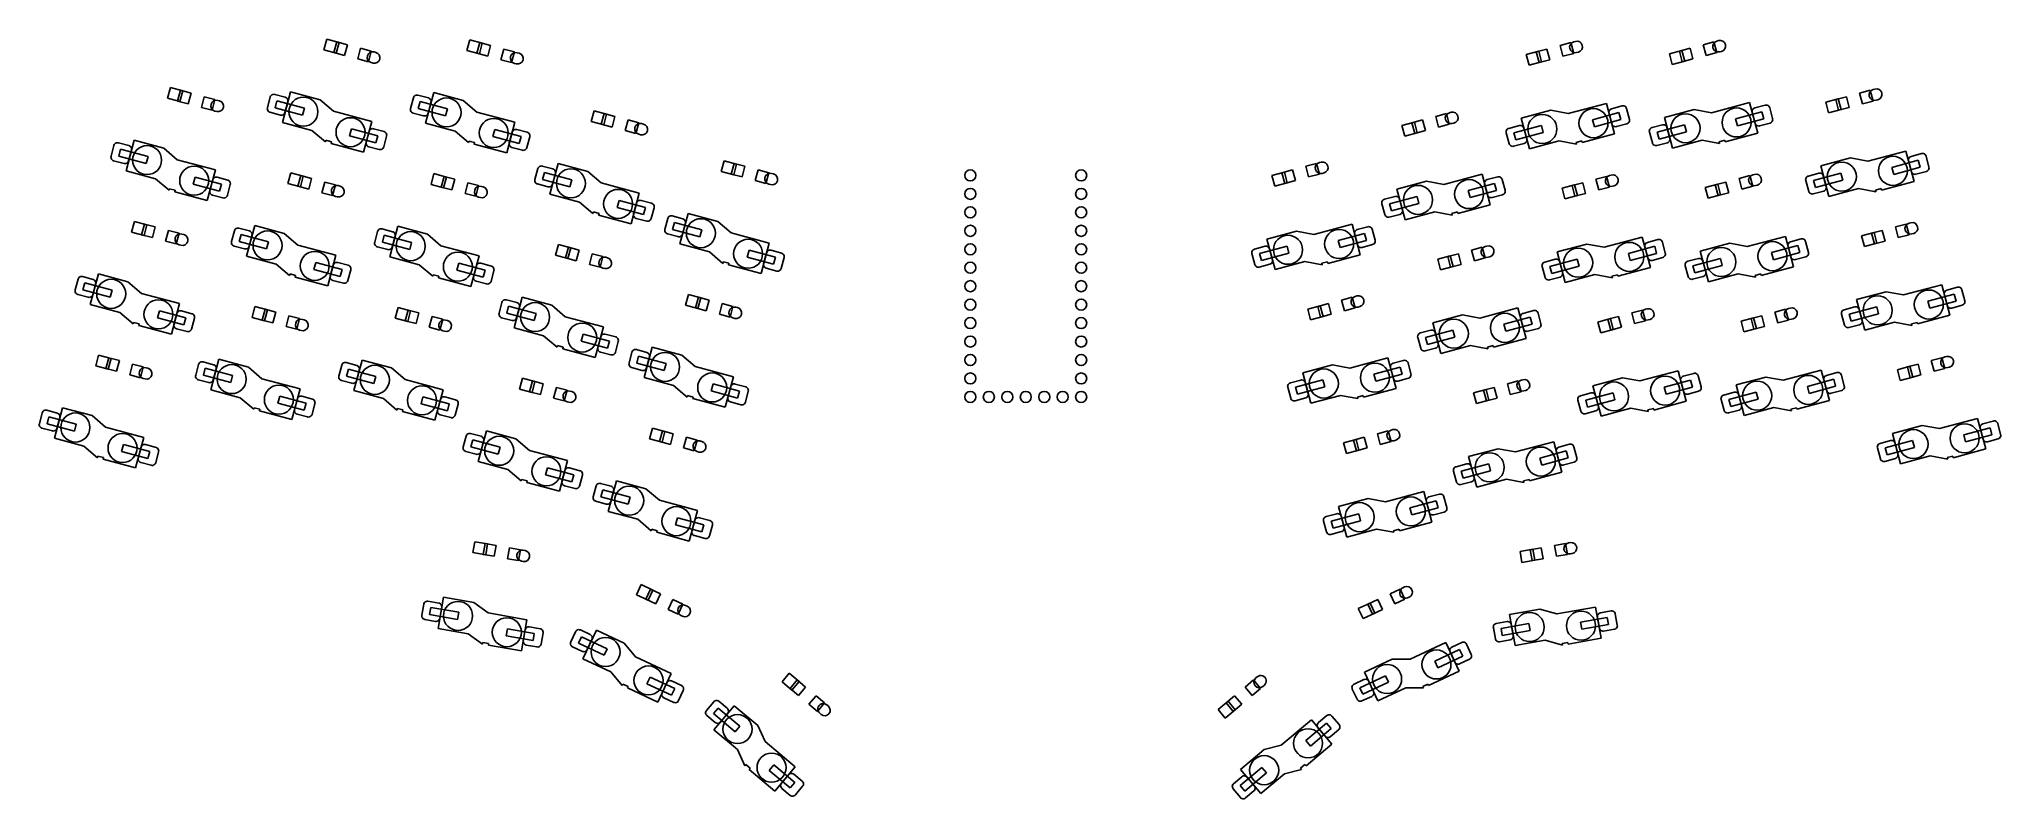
# Model space of a CAD drawing. Extents: x 13 to 283, y -158 to -54.
import ezdxf

# ---------------------------------------------------------------- set-up
doc = ezdxf.new("R2010")
doc.units = 0
doc.layers.add('BLACK', color=7, linetype='CONTINUOUS')

msp = doc.modelspace()

# ---------------------------------------------------------------- linework, layer by layer
at = {"layer": 'BLACK', "linetype": 'CONTINUOUS'}
for p, q in [((52.379423, -53.85312), (51.984983, -55.325191)), ((54.096839, -54.313301), (52.379423, -53.85312)), ((72.074405, -53.953994), (71.679965, -55.426065)), ((73.791821, -54.414175), (72.074405, -53.953994)), ((51.984983, -55.325191), (53.702399, -55.785372)), ((53.757799, -54.222455), (53.363358, -55.694526)), ((53.363358, -55.694526), (54.835429, -56.088967)), ((53.702399, -55.785372), (54.096839, -54.313301)), ((55.22987, -54.616896), (53.757799, -54.222455)), ((54.835429, -56.088967), (55.22987, -54.616896)), ((57.041947, -55.102439), (56.647506, -56.57451)), ((56.647506, -56.57451), (58.119577, -56.968951)), ((58.514018, -55.49688), (57.041947, -55.102439)), ((58.119577, -56.968951), (58.514018, -55.49688)), ((59.156358, -55.668995), (58.911013, -55.603255)), ((71.679965, -55.426065), (73.397381, -55.886246)), ((73.452781, -54.323329), (73.05834, -55.7954)), ((73.05834, -55.7954), (74.530411, -56.189841)), ((73.397381, -55.886246), (73.791821, -54.414175)), ((74.924852, -54.71777), (73.452781, -54.323329)), ((74.530411, -56.189841), (74.924852, -54.71777)), ((76.736929, -55.203313), (76.342488, -56.675384)), ((78.209, -55.597754), (76.736929, -55.203313)), ((77.814559, -57.069825), (78.209, -55.597754)), ((78.85134, -55.769869), (78.605995, -55.704129)), ((219.120017, -55.507041), (217.402601, -55.967222)), ((217.402601, -55.967222), (217.797041, -57.439293)), ((220.253047, -55.203446), (218.780976, -55.597887)), ((218.780976, -55.597887), (219.175417, -57.069958)), ((219.514457, -56.979112), (219.120017, -55.507041)), ((220.647488, -56.675517), (220.253047, -55.203446)), ((223.537195, -54.323462), (222.065124, -54.717903)), ((222.065124, -54.717903), (222.459565, -56.189974)), ((222.459565, -56.189974), (223.931636, -55.795533)), ((223.931636, -55.795533), (223.537195, -54.323462)), ((224.179535, -54.151348), (223.93419, -54.217088)), ((224.328631, -55.689158), (224.573976, -55.623418)), ((238.814999, -55.406168), (237.097583, -55.866349)), ((237.097583, -55.866349), (237.492023, -57.33842)), ((239.948029, -55.102573), (238.475958, -55.497014)), ((238.475958, -55.497014), (238.870399, -56.969085)), ((239.209439, -56.878239), (238.814999, -55.406168)), ((238.870399, -56.969085), (240.34247, -56.574644)), ((240.34247, -56.574644), (239.948029, -55.102573)), ((243.232177, -54.222589), (241.760106, -54.61703)), ((241.760106, -54.61703), (242.154547, -56.089101)), ((242.154547, -56.089101), (243.626618, -55.69466)), ((243.626618, -55.69466), (243.232177, -54.222589)), ((243.874517, -54.050475), (243.629172, -54.116215)), ((244.023613, -55.588285), (244.268958, -55.522545)), ((58.516572, -57.075325), (58.761917, -57.141065)), ((76.342488, -56.675384), (77.814559, -57.069825)), ((78.211554, -57.176199), (78.456899, -57.241939)), ((217.797041, -57.439293), (219.514457, -56.979112)), ((219.175417, -57.069958), (220.647488, -56.675517)), ((237.492023, -57.33842), (239.209439, -56.878239)), ((30.872709, -60.513727), (30.478269, -61.985798)), ((30.478269, -61.985798), (32.195685, -62.445979)), ((32.590125, -60.973908), (30.872709, -60.513727)), ((32.251085, -60.883062), (31.856644, -62.355133)), ((32.195685, -62.445979), (32.590125, -60.973908)), ((33.723156, -61.277503), (32.251085, -60.883062)), ((33.328715, -62.749574), (33.723156, -61.277503)), ((35.535233, -61.763046), (35.140792, -63.235117)), ((37.007304, -62.157487), (35.535233, -61.763046)), ((44.220301, -63.300289), (44.62147, -61.803104)), ((44.62147, -61.803104), (44.660016, -61.7034)), ((44.660016, -61.7034), (44.742567, -61.587474)), ((44.742567, -61.587474), (44.854434, -61.499501)), ((44.854434, -61.499501), (44.986554, -61.446608)), ((44.986554, -61.446608), (45.128224, -61.43308)), ((45.128224, -61.43308), (45.233843, -61.44955)), ((45.233843, -61.44955), (46.682732, -61.837779)), ((47.408291, -61.100443), (46.282429, -65.30222)), ((46.682732, -61.837779), (46.782436, -61.876325)), ((46.782436, -61.876325), (46.898361, -61.958875)), ((46.898361, -61.958875), (46.986334, -62.070742)), ((47.408291, -61.100443), (51.484498, -62.192659)), ((63.915283, -63.401163), (64.316452, -61.903978)), ((64.316452, -61.903978), (64.354998, -61.804274)), ((64.354998, -61.804274), (64.437549, -61.688348)), ((64.437549, -61.688348), (64.549416, -61.600375)), ((64.549416, -61.600375), (64.681536, -61.547482)), ((64.681536, -61.547482), (64.823206, -61.533954)), ((64.823206, -61.533954), (64.928825, -61.550424)), ((64.928825, -61.550424), (66.377714, -61.938653)), ((67.103273, -61.201317), (65.977411, -65.403094)), ((66.377714, -61.938653), (66.477418, -61.977199)), ((66.477418, -61.977199), (66.593343, -62.059749)), ((66.593343, -62.059749), (66.681316, -62.171616)), ((67.103273, -61.201317), (71.17948, -62.293533)), ((261.454745, -61.763179), (259.982674, -62.15762)), ((261.849186, -63.23525), (261.454745, -61.763179)), ((264.738893, -60.883195), (263.266822, -61.277636)), ((263.266822, -61.277636), (263.661263, -62.749707)), ((265.133334, -62.355266), (264.738893, -60.883195)), ((265.381233, -60.711081), (265.135888, -60.776821)), ((31.856644, -62.355133), (33.328715, -62.749574)), ((35.140792, -63.235117), (36.612863, -63.629558)), ((36.612863, -63.629558), (37.007304, -62.157487)), ((37.009858, -63.735932), (37.255203, -63.801672)), ((37.649644, -62.329602), (37.404299, -62.263862)), ((44.203831, -63.405908), (44.220301, -63.300289)), ((44.217359, -63.547577), (44.203831, -63.405908)), ((44.270252, -63.679698), (44.217359, -63.547577)), ((44.358225, -63.791565), (44.270252, -63.679698)), ((44.47415, -63.874115), (44.358225, -63.791565)), ((44.573854, -63.912661), (44.47415, -63.874115)), ((46.022743, -64.30089), (44.573854, -63.912661)), ((45.540369, -62.334022), (45.28155, -63.299948)), ((45.28155, -63.299948), (49.048661, -64.309342)), ((49.30748, -63.343416), (45.540369, -62.334022)), ((46.128362, -64.31736), (46.022743, -64.30089)), ((46.270032, -64.303832), (46.128362, -64.31736)), ((46.402152, -64.250939), (46.270032, -64.303832)), ((46.514019, -64.162966), (46.402152, -64.250939)), ((46.59657, -64.04704), (46.514019, -64.162966)), ((46.635116, -63.947336), (46.59657, -64.04704)), ((47.036285, -62.450151), (46.635116, -63.947336)), ((46.986334, -62.070742), (47.039227, -62.202863)), ((47.052755, -62.344532), (47.036285, -62.450151)), ((47.039227, -62.202863), (47.052755, -62.344532)), ((49.048661, -64.309342), (49.30748, -63.343416)), ((51.484498, -62.192659), (53.337775, -63.776283)), ((58.573093, -65.179083), (53.337775, -63.776283)), ((63.898813, -63.506782), (63.915283, -63.401163)), ((63.912341, -63.648451), (63.898813, -63.506782)), ((63.965234, -63.780572), (63.912341, -63.648451)), ((64.053207, -63.892439), (63.965234, -63.780572)), ((64.169132, -63.974989), (64.053207, -63.892439)), ((64.268836, -64.013535), (64.169132, -63.974989)), ((65.717725, -64.401764), (64.268836, -64.013535)), ((65.235351, -62.434896), (64.976532, -63.400822)), ((64.976532, -63.400822), (68.743643, -64.410216)), ((69.002462, -63.44429), (65.235351, -62.434896)), ((65.823344, -64.418234), (65.717725, -64.401764)), ((65.965014, -64.404706), (65.823344, -64.418234)), ((66.097134, -64.351813), (65.965014, -64.404706)), ((66.209001, -64.26384), (66.097134, -64.351813)), ((66.291552, -64.147914), (66.209001, -64.26384)), ((66.330098, -64.04821), (66.291552, -64.147914)), ((66.731267, -62.551025), (66.330098, -64.04821)), ((66.681316, -62.171616), (66.734209, -62.303737)), ((66.747737, -62.445406), (66.731267, -62.551025)), ((66.734209, -62.303737), (66.747737, -62.445406)), ((68.743643, -64.410216), (69.002462, -63.44429)), ((71.17948, -62.293533), (73.032757, -63.877157)), ((78.268075, -65.279957), (73.032757, -63.877157)), ((89.181198, -63.714126), (88.786758, -65.186197)), ((90.898614, -64.174307), (89.181198, -63.714126)), ((90.559574, -64.083461), (90.165133, -65.555532)), ((90.504174, -65.646378), (90.898614, -64.174307)), ((92.031645, -64.477902), (90.559574, -64.083461)), ((91.637204, -65.949973), (92.031645, -64.477902)), ((206.430403, -64.083594), (204.958332, -64.478035)), ((204.958332, -64.478035), (205.352773, -65.950106)), ((206.824844, -65.555665), (206.430403, -64.083594)), ((207.072743, -63.91148), (206.827398, -63.97722)), ((216.721135, -64.729154), (220.797342, -63.636937)), ((216.721135, -64.729154), (217.846997, -68.930931)), ((220.797342, -63.636937), (223.194138, -64.081757)), ((228.429456, -62.678958), (223.194138, -64.081757)), ((230.14283, -63.953948), (226.520609, -64.92452)), ((228.429456, -62.678958), (229.555319, -66.880735)), ((228.775333, -63.925635), (228.788861, -63.783966)), ((228.791803, -64.031254), (228.775333, -63.925635)), ((228.788861, -63.783966), (228.841754, -63.651845)), ((229.192972, -65.528439), (228.791803, -64.031254)), ((228.841754, -63.651845), (228.929727, -63.539978)), ((228.929727, -63.539978), (229.045652, -63.457428)), ((229.045652, -63.457428), (229.145356, -63.418882)), ((229.145356, -63.418882), (230.594245, -63.030653)), ((230.401649, -64.919874), (230.14283, -63.953948)), ((230.594245, -63.030653), (230.699864, -63.014183)), ((230.699864, -63.014183), (230.841534, -63.027711)), ((230.841534, -63.027711), (230.973654, -63.080604)), ((230.973654, -63.080604), (231.085521, -63.168577)), ((231.085521, -63.168577), (231.168072, -63.284503)), ((231.168072, -63.284503), (231.206618, -63.384207)), ((231.206618, -63.384207), (231.607787, -64.881392)), ((236.416117, -64.628281), (240.492324, -63.536064)), ((236.416117, -64.628281), (237.541979, -68.830058)), ((240.492324, -63.536064), (242.88912, -63.980884)), ((248.124438, -62.578085), (242.88912, -63.980884)), ((249.837812, -63.853075), (246.215591, -64.823647)), ((248.124438, -62.578085), (249.250301, -66.779862)), ((248.470315, -63.824762), (248.483843, -63.683093)), ((248.486785, -63.930381), (248.470315, -63.824762)), ((248.483843, -63.683093), (248.536736, -63.550972)), ((248.887954, -65.427566), (248.486785, -63.930381)), ((248.536736, -63.550972), (248.624709, -63.439105)), ((248.624709, -63.439105), (248.740634, -63.356555)), ((248.740634, -63.356555), (248.840338, -63.318009)), ((248.840338, -63.318009), (250.289227, -62.92978)), ((250.096631, -64.819001), (249.837812, -63.853075)), ((250.289227, -62.92978), (250.394846, -62.91331)), ((250.394846, -62.91331), (250.536516, -62.926838)), ((250.536516, -62.926838), (250.668636, -62.979731)), ((250.668636, -62.979731), (250.780503, -63.067704)), ((250.780503, -63.067704), (250.863054, -63.18363)), ((250.863054, -63.18363), (250.9016, -63.283334)), ((250.9016, -63.283334), (251.302769, -64.780519)), ((260.321715, -62.066774), (258.604299, -62.526955)), ((258.604299, -62.526955), (258.998739, -63.999026)), ((258.998739, -63.999026), (260.716155, -63.538845)), ((259.982674, -62.15762), (260.377115, -63.629691)), ((260.716155, -63.538845), (260.321715, -62.066774)), ((260.377115, -63.629691), (261.849186, -63.23525)), ((263.661263, -62.749707), (265.133334, -62.355266)), ((265.530329, -62.248891), (265.775674, -62.183151)), ((46.282429, -65.30222), (50.358636, -66.394437)), ((50.358636, -66.394437), (52.211912, -67.978061)), ((55.797202, -66.169372), (55.538383, -67.135298)), ((55.538383, -67.135298), (59.160604, -68.10587)), ((59.419423, -67.139944), (55.797202, -66.169372)), ((58.573093, -65.179083), (57.44723, -69.38086)), ((57.809577, -68.028564), (58.210746, -66.531379)), ((58.210746, -66.531379), (58.249292, -66.431675)), ((58.249292, -66.431675), (58.331843, -66.315749)), ((58.331843, -66.315749), (58.44371, -66.227776)), ((58.44371, -66.227776), (58.57583, -66.174883)), ((58.57583, -66.174883), (58.7175, -66.161355)), ((58.7175, -66.161355), (58.823119, -66.177825)), ((58.823119, -66.177825), (60.272008, -66.566054)), ((59.160604, -68.10587), (59.419423, -67.139944)), ((60.625561, -67.178426), (60.224392, -68.675611)), ((60.272008, -66.566054), (60.371712, -66.6046)), ((60.371712, -66.6046), (60.487637, -66.68715)), ((60.487637, -66.68715), (60.57561, -66.799017)), ((60.57561, -66.799017), (60.628503, -66.931138)), ((60.642031, -67.072807), (60.625561, -67.178426)), ((60.628503, -66.931138), (60.642031, -67.072807)), ((65.977411, -65.403094), (70.053618, -66.495311)), ((70.053618, -66.495311), (71.906894, -68.078935)), ((75.492184, -66.270246), (75.233365, -67.236172)), ((75.233365, -67.236172), (78.855586, -68.206744)), ((79.114405, -67.240818), (75.492184, -66.270246)), ((78.268075, -65.279957), (77.142212, -69.481734)), ((77.504559, -68.129438), (77.905728, -66.632253)), ((77.905728, -66.632253), (77.944274, -66.532549)), ((77.944274, -66.532549), (78.026825, -66.416623)), ((78.026825, -66.416623), (78.138692, -66.32865)), ((78.138692, -66.32865), (78.270812, -66.275757)), ((78.270812, -66.275757), (78.412482, -66.262229)), ((78.412482, -66.262229), (78.518101, -66.278699)), ((78.518101, -66.278699), (79.96699, -66.666928)), ((78.855586, -68.206744), (79.114405, -67.240818)), ((80.320543, -67.2793), (79.919374, -68.776485)), ((79.96699, -66.666928), (80.066694, -66.705474)), ((80.066694, -66.705474), (80.182619, -66.788024)), ((80.182619, -66.788024), (80.270592, -66.899891)), ((80.270592, -66.899891), (80.323485, -67.032012)), ((80.337013, -67.173681), (80.320543, -67.2793)), ((80.323485, -67.032012), (80.337013, -67.173681)), ((88.786758, -65.186197), (90.504174, -65.646378)), ((90.165133, -65.555532), (91.637204, -65.949973)), ((93.843722, -64.963445), (93.449281, -66.435516)), ((93.449281, -66.435516), (94.921352, -66.829957)), ((95.315793, -65.357886), (93.843722, -64.963445)), ((94.921352, -66.829957), (95.315793, -65.357886)), ((95.318347, -66.936331), (95.563692, -67.002071)), ((95.958133, -65.530001), (95.712788, -65.464261)), ((202.013225, -65.267173), (200.295809, -65.727354)), ((200.295809, -65.727354), (200.690249, -67.199425)), ((200.690249, -67.199425), (202.407665, -66.739244)), ((203.146255, -64.963578), (201.674184, -65.358019)), ((201.674184, -65.358019), (202.068625, -66.83009)), ((202.407665, -66.739244), (202.013225, -65.267173)), ((202.068625, -66.83009), (203.540696, -66.435649)), ((203.540696, -66.435649), (203.146255, -64.963578)), ((205.352773, -65.950106), (206.824844, -65.555665)), ((207.221839, -65.44929), (207.467184, -65.38355)), ((214.642537, -66.625466), (214.656065, -66.483797)), ((214.659007, -66.731085), (214.642537, -66.625466)), ((214.656065, -66.483797), (214.708958, -66.351676)), ((215.060176, -68.22827), (214.659007, -66.731085)), ((214.708958, -66.351676), (214.796931, -66.239809)), ((214.796931, -66.239809), (214.912856, -66.157259)), ((214.912856, -66.157259), (215.01256, -66.118713)), ((215.01256, -66.118713), (216.461449, -65.730484)), ((219.487368, -65.722031), (215.720257, -66.731425)), ((215.720257, -66.731425), (215.979076, -67.697351)), ((215.979076, -67.697351), (219.746187, -66.687957)), ((216.461449, -65.730484), (216.567068, -65.714014)), ((216.567068, -65.714014), (216.708738, -65.727542)), ((216.708738, -65.727542), (216.840858, -65.780435)), ((216.840858, -65.780435), (216.952725, -65.868408)), ((216.952725, -65.868408), (217.035276, -65.984334)), ((217.035276, -65.984334), (217.073822, -66.084038)), ((217.073822, -66.084038), (217.474991, -67.581223)), ((219.746187, -66.687957), (219.487368, -65.722031)), ((229.555319, -66.880735), (225.092742, -68.076479)), ((226.520609, -64.92452), (226.779428, -65.890446)), ((226.779428, -65.890446), (230.401649, -64.919874)), ((229.231518, -65.628143), (229.192972, -65.528439)), ((229.314069, -65.744069), (229.231518, -65.628143)), ((229.425936, -65.832042), (229.314069, -65.744069)), ((229.558056, -65.884935), (229.425936, -65.832042)), ((229.699726, -65.898463), (229.558056, -65.884935)), ((229.805345, -65.881993), (229.699726, -65.898463)), ((231.254234, -65.493764), (229.805345, -65.881993)), ((231.353938, -65.455218), (231.254234, -65.493764)), ((231.469863, -65.372668), (231.353938, -65.455218)), ((231.557836, -65.260801), (231.469863, -65.372668)), ((231.610729, -65.12868), (231.557836, -65.260801)), ((231.607787, -64.881392), (231.624257, -64.987011)), ((231.624257, -64.987011), (231.610729, -65.12868)), ((234.337519, -66.524593), (234.351047, -66.382924)), ((234.353989, -66.630212), (234.337519, -66.524593)), ((234.351047, -66.382924), (234.40394, -66.250803)), ((234.755158, -68.127397), (234.353989, -66.630212)), ((234.40394, -66.250803), (234.491913, -66.138936)), ((234.491913, -66.138936), (234.607838, -66.056386)), ((234.607838, -66.056386), (234.707542, -66.01784)), ((234.707542, -66.01784), (236.156431, -65.629611)), ((239.18235, -65.621158), (235.415239, -66.630552)), ((235.415239, -66.630552), (235.674058, -67.596478)), ((235.674058, -67.596478), (239.441169, -66.587084)), ((236.156431, -65.629611), (236.26205, -65.613141)), ((236.26205, -65.613141), (236.40372, -65.626669)), ((236.40372, -65.626669), (236.53584, -65.679562)), ((236.53584, -65.679562), (236.647707, -65.767535)), ((236.647707, -65.767535), (236.730258, -65.883461)), ((236.730258, -65.883461), (236.768804, -65.983165)), ((236.768804, -65.983165), (237.169973, -67.48035)), ((239.441169, -66.587084), (239.18235, -65.621158)), ((249.250301, -66.779862), (244.787724, -67.975606)), ((246.215591, -64.823647), (246.47441, -65.789573)), ((246.47441, -65.789573), (250.096631, -64.819001)), ((248.9265, -65.52727), (248.887954, -65.427566)), ((249.009051, -65.643196), (248.9265, -65.52727)), ((249.120918, -65.731169), (249.009051, -65.643196)), ((249.253038, -65.784062), (249.120918, -65.731169)), ((249.394708, -65.79759), (249.253038, -65.784062)), ((249.500327, -65.78112), (249.394708, -65.79759)), ((250.949216, -65.392891), (249.500327, -65.78112)), ((251.04892, -65.354345), (250.949216, -65.392891)), ((251.164845, -65.271795), (251.04892, -65.354345)), ((251.252818, -65.159928), (251.164845, -65.271795)), ((251.305711, -65.027807), (251.252818, -65.159928)), ((251.302769, -64.780519), (251.319239, -64.886138)), ((251.319239, -64.886138), (251.305711, -65.027807)), ((22.697114, -70.066515), (22.713584, -69.960896)), ((22.710642, -70.208184), (22.697114, -70.066515)), ((22.713584, -69.960896), (23.114753, -68.463711)), ((23.114753, -68.463711), (23.153299, -68.364007)), ((23.153299, -68.364007), (23.23585, -68.248081)), ((23.23585, -68.248081), (23.347717, -68.160108)), ((23.347717, -68.160108), (23.479837, -68.107215)), ((23.479837, -68.107215), (23.621507, -68.093687)), ((23.621507, -68.093687), (23.727126, -68.110157)), ((23.727126, -68.110157), (25.176015, -68.498386)), ((24.033652, -68.994629), (23.774833, -69.960555)), ((23.774833, -69.960555), (27.541944, -70.969949)), ((27.800763, -70.004023), (24.033652, -68.994629)), ((25.901574, -67.76105), (24.775712, -71.962827)), ((25.529568, -69.110758), (25.128399, -70.607943)), ((25.176015, -68.498386), (25.275719, -68.536932)), ((25.275719, -68.536932), (25.391644, -68.619482)), ((25.391644, -68.619482), (25.479617, -68.731349)), ((25.479617, -68.731349), (25.53251, -68.86347)), ((25.546038, -69.005139), (25.529568, -69.110758)), ((25.53251, -68.86347), (25.546038, -69.005139)), ((25.901574, -67.76105), (29.977781, -68.853266)), ((27.541944, -70.969949), (27.800763, -70.004023)), ((29.977781, -68.853266), (31.831058, -70.43689)), ((52.270147, -67.760727), (52.211912, -67.978061)), ((53.042887, -67.967783), (52.270147, -67.760727)), ((52.984653, -68.185116), (53.042887, -67.967783)), ((57.44723, -69.38086), (52.984653, -68.185116)), ((57.793107, -68.134183), (57.809577, -68.028564)), ((57.806635, -68.275852), (57.793107, -68.134183)), ((57.859528, -68.407973), (57.806635, -68.275852)), ((57.947501, -68.51984), (57.859528, -68.407973)), ((58.063426, -68.60239), (57.947501, -68.51984)), ((58.16313, -68.640936), (58.063426, -68.60239)), ((59.612019, -69.029165), (58.16313, -68.640936)), ((59.717638, -69.045635), (59.612019, -69.029165)), ((59.859308, -69.032107), (59.717638, -69.045635)), ((59.991428, -68.979214), (59.859308, -69.032107)), ((60.103295, -68.891241), (59.991428, -68.979214)), ((60.185846, -68.775315), (60.103295, -68.891241)), ((60.224392, -68.675611), (60.185846, -68.775315)), ((71.965129, -67.861601), (71.906894, -68.078935)), ((72.737869, -68.068657), (71.965129, -67.861601)), ((72.679635, -68.28599), (72.737869, -68.068657)), ((77.142212, -69.481734), (72.679635, -68.28599)), ((77.488089, -68.235057), (77.504559, -68.129438)), ((77.501617, -68.376726), (77.488089, -68.235057)), ((77.55451, -68.508847), (77.501617, -68.376726)), ((77.642483, -68.620714), (77.55451, -68.508847)), ((77.758408, -68.703264), (77.642483, -68.620714)), ((77.858112, -68.74181), (77.758408, -68.703264)), ((79.307001, -69.130039), (77.858112, -68.74181)), ((79.41262, -69.146509), (79.307001, -69.130039)), ((79.55429, -69.132981), (79.41262, -69.146509)), ((79.68641, -69.080088), (79.55429, -69.132981)), ((79.798277, -68.992115), (79.68641, -69.080088)), ((79.880828, -68.876189), (79.798277, -68.992115)), ((79.919374, -68.776485), (79.880828, -68.876189)), ((215.098722, -68.327974), (215.060176, -68.22827)), ((215.181273, -68.4439), (215.098722, -68.327974)), ((215.29314, -68.531873), (215.181273, -68.4439)), ((215.42526, -68.584766), (215.29314, -68.531873)), ((215.56693, -68.598294), (215.42526, -68.584766)), ((215.672549, -68.581824), (215.56693, -68.598294)), ((217.121438, -68.193595), (215.672549, -68.581824)), ((217.221142, -68.155049), (217.121438, -68.193595)), ((217.337067, -68.072499), (217.221142, -68.155049)), ((217.42504, -67.960632), (217.337067, -68.072499)), ((217.477933, -67.828511), (217.42504, -67.960632)), ((217.474991, -67.581223), (217.491461, -67.686842)), ((217.491461, -67.686842), (217.477933, -67.828511)), ((217.846997, -68.930931), (221.923204, -67.838714)), ((221.923204, -67.838714), (224.320001, -68.283535)), ((225.034508, -67.859146), (224.261767, -68.066201)), ((224.261767, -68.066201), (224.320001, -68.283535)), ((225.092742, -68.076479), (225.034508, -67.859146)), ((234.793704, -68.227101), (234.755158, -68.127397)), ((234.876255, -68.343027), (234.793704, -68.227101)), ((234.988122, -68.431), (234.876255, -68.343027)), ((235.120242, -68.483893), (234.988122, -68.431)), ((235.261912, -68.497421), (235.120242, -68.483893)), ((235.367531, -68.480951), (235.261912, -68.497421)), ((236.81642, -68.092722), (235.367531, -68.480951)), ((236.916124, -68.054176), (236.81642, -68.092722)), ((237.032049, -67.971626), (236.916124, -68.054176)), ((237.120022, -67.859759), (237.032049, -67.971626)), ((237.172915, -67.727638), (237.120022, -67.859759)), ((237.169973, -67.48035), (237.186443, -67.585969)), ((237.186443, -67.585969), (237.172915, -67.727638)), ((237.541979, -68.830058), (241.618186, -67.737841)), ((241.618186, -67.737841), (244.014983, -68.182662)), ((244.72949, -67.758273), (243.956749, -67.965328)), ((243.956749, -67.965328), (244.014983, -68.182662)), ((244.787724, -67.975606), (244.72949, -67.758273)), ((269.631155, -69.238691), (264.395837, -70.64149)), ((269.631155, -69.238691), (270.757018, -73.440468)), ((270.043453, -70.211578), (270.131426, -70.099711)), ((270.131426, -70.099711), (270.247351, -70.017161)), ((270.247351, -70.017161), (270.347055, -69.978615)), ((270.347055, -69.978615), (271.795944, -69.590386)), ((271.795944, -69.590386), (271.901563, -69.573916)), ((271.901563, -69.573916), (272.043233, -69.587444)), ((272.043233, -69.587444), (272.175353, -69.640337)), ((272.175353, -69.640337), (272.28722, -69.72831)), ((272.28722, -69.72831), (272.369771, -69.844236)), ((272.369771, -69.844236), (272.408317, -69.94394)), ((272.408317, -69.94394), (272.809486, -71.441125)), ((22.763535, -70.340305), (22.710642, -70.208184)), ((22.851508, -70.452172), (22.763535, -70.340305)), ((22.967433, -70.534722), (22.851508, -70.452172)), ((23.067137, -70.573268), (22.967433, -70.534722)), ((24.516026, -70.961497), (23.067137, -70.573268)), ((24.621645, -70.977967), (24.516026, -70.961497)), ((24.763315, -70.964439), (24.621645, -70.977967)), ((24.895435, -70.911546), (24.763315, -70.964439)), ((24.775712, -71.962827), (28.851919, -73.055044)), ((25.007302, -70.823573), (24.895435, -70.911546)), ((25.089853, -70.707647), (25.007302, -70.823573)), ((25.128399, -70.607943), (25.089853, -70.707647)), ((37.066376, -71.83969), (31.831058, -70.43689)), ((34.290485, -72.829979), (34.031666, -73.795905)), ((37.912706, -73.800551), (34.290485, -72.829979)), ((37.066376, -71.83969), (35.940513, -76.041467)), ((36.936993, -72.888383), (37.069113, -72.83549)), ((37.069113, -72.83549), (37.210783, -72.821962)), ((37.210783, -72.821962), (37.316402, -72.838432)), ((37.316402, -72.838432), (38.765291, -73.226661)), ((47.44892, -72.254007), (47.05448, -73.726078)), ((49.166336, -72.714188), (47.44892, -72.254007)), ((48.827296, -72.623342), (48.432855, -74.095413)), ((48.771896, -74.186259), (49.166336, -72.714188)), ((50.299367, -73.017783), (48.827296, -72.623342)), ((67.143903, -72.354881), (66.749463, -73.826952)), ((68.861319, -72.815062), (67.143903, -72.354881)), ((68.522279, -72.724216), (68.127838, -74.196287)), ((68.466879, -74.287133), (68.861319, -72.815062)), ((69.99435, -73.118657), (68.522279, -72.724216)), ((81.022075, -73.161295), (81.423244, -71.66411)), ((81.423244, -71.66411), (81.46179, -71.564406)), ((81.46179, -71.564406), (81.544341, -71.44848)), ((81.544341, -71.44848), (81.656208, -71.360507)), ((81.656208, -71.360507), (81.788328, -71.307614)), ((81.788328, -71.307614), (81.929998, -71.294086)), ((81.929998, -71.294086), (82.035617, -71.310556)), ((82.035617, -71.310556), (83.484506, -71.698785)), ((82.342143, -72.195028), (82.083324, -73.160954)), ((86.109254, -73.204422), (82.342143, -72.195028)), ((84.210065, -70.961449), (83.084203, -75.163226)), ((83.838059, -72.311157), (83.43689, -73.808342)), ((83.484506, -71.698785), (83.58421, -71.737331)), ((83.58421, -71.737331), (83.700135, -71.819881)), ((83.700135, -71.819881), (83.788108, -71.931748)), ((83.788108, -71.931748), (83.841001, -72.063869)), ((83.854529, -72.205538), (83.838059, -72.311157)), ((83.841001, -72.063869), (83.854529, -72.205538)), ((84.210065, -70.961449), (88.286272, -72.053665)), ((88.286272, -72.053665), (90.139549, -73.637289)), ((107.064447, -70.57648), (106.670007, -72.048551)), ((106.670007, -72.048551), (108.387423, -72.508732)), ((108.781863, -71.036661), (107.064447, -70.57648)), ((108.442823, -70.945815), (108.048382, -72.417886)), ((108.048382, -72.417886), (109.520453, -72.812327)), ((108.387423, -72.508732), (108.781863, -71.036661)), ((109.914894, -71.340256), (108.442823, -70.945815)), ((109.520453, -72.812327), (109.914894, -71.340256)), ((111.726971, -71.825799), (111.33253, -73.29787)), ((113.199042, -72.22024), (111.726971, -71.825799)), ((112.804601, -73.692311), (113.199042, -72.22024)), ((113.841382, -72.392355), (113.596037, -72.326615)), ((184.129976, -72.129528), (182.41256, -72.589709)), ((182.41256, -72.589709), (182.807, -74.06178)), ((185.263006, -71.825933), (183.790935, -72.220374)), ((183.790935, -72.220374), (184.185376, -73.692445)), ((184.524416, -73.601599), (184.129976, -72.129528)), ((185.657447, -73.298004), (185.263006, -71.825933)), ((188.547154, -70.945949), (187.075083, -71.34039)), ((187.075083, -71.34039), (187.469524, -72.812461)), ((187.469524, -72.812461), (188.941595, -72.41802)), ((188.941595, -72.41802), (188.547154, -70.945949)), ((189.189494, -70.773835), (188.944149, -70.839575)), ((189.33859, -72.311645), (189.583935, -72.245905)), ((211.322664, -72.43909), (206.087346, -73.841889)), ((211.322664, -72.43909), (212.448527, -76.640867)), ((212.038564, -73.179014), (213.487453, -72.790785)), ((213.487453, -72.790785), (213.593072, -72.774315)), ((213.593072, -72.774315), (213.734742, -72.787843)), ((213.734742, -72.787843), (213.866862, -72.840736)), ((213.866862, -72.840736), (213.978729, -72.928709)), ((228.467699, -72.724349), (226.995628, -73.11879)), ((228.86214, -74.19642), (228.467699, -72.724349)), ((229.110039, -72.552235), (228.864694, -72.617975)), ((248.16268, -72.623476), (246.690609, -73.017917)), ((248.557121, -74.095547), (248.16268, -72.623476)), ((248.80502, -72.451362), (248.559675, -72.517102)), ((255.910657, -72.911409), (255.99863, -72.799542)), ((255.99863, -72.799542), (256.114555, -72.716992)), ((256.114555, -72.716992), (256.214259, -72.678446)), ((256.214259, -72.678446), (257.663148, -72.290217)), ((260.689067, -72.281764), (256.921956, -73.291158)), ((257.663148, -72.290217), (257.768767, -72.273747)), ((257.768767, -72.273747), (257.910437, -72.287275)), ((257.910437, -72.287275), (258.042557, -72.340168)), ((257.922834, -71.288887), (261.999041, -70.19667)), ((257.922834, -71.288887), (259.048696, -75.490664)), ((258.042557, -72.340168), (258.154424, -72.428141)), ((258.154424, -72.428141), (258.236975, -72.544067)), ((258.236975, -72.544067), (258.275521, -72.643771)), ((258.275521, -72.643771), (258.67669, -74.140956)), ((260.947886, -73.24769), (260.689067, -72.281764)), ((261.999041, -70.19667), (264.395837, -70.64149)), ((271.344529, -70.513681), (267.722308, -71.484253)), ((267.722308, -71.484253), (267.981127, -72.450179)), ((267.981127, -72.450179), (271.603348, -71.479607)), ((269.977032, -70.485368), (269.99056, -70.343699)), ((269.993502, -70.590987), (269.977032, -70.485368)), ((269.99056, -70.343699), (270.043453, -70.211578)), ((270.394671, -72.088172), (269.993502, -70.590987)), ((270.433217, -72.187876), (270.394671, -72.088172)), ((270.515768, -72.303802), (270.433217, -72.187876)), ((270.627635, -72.391775), (270.515768, -72.303802)), ((270.759755, -72.444668), (270.627635, -72.391775)), ((270.901425, -72.458196), (270.759755, -72.444668)), ((271.007044, -72.441726), (270.901425, -72.458196)), ((272.455933, -72.053497), (271.007044, -72.441726)), ((271.603348, -71.479607), (271.344529, -70.513681)), ((272.555637, -72.014951), (272.455933, -72.053497)), ((272.671562, -71.932401), (272.555637, -72.014951)), ((272.759535, -71.820534), (272.671562, -71.932401)), ((272.812428, -71.688413), (272.759535, -71.820534)), ((272.809486, -71.441125), (272.825956, -71.546744)), ((272.825956, -71.546744), (272.812428, -71.688413)), ((28.851919, -73.055044), (30.705195, -74.638668)), ((30.76343, -74.421334), (30.705195, -74.638668)), ((31.53617, -74.62839), (30.76343, -74.421334)), ((31.477936, -74.845723), (31.53617, -74.62839)), ((35.940513, -76.041467), (31.477936, -74.845723)), ((34.031666, -73.795905), (37.653887, -74.766477)), ((36.28639, -74.79479), (36.30286, -74.689171)), ((36.299918, -74.936459), (36.28639, -74.79479)), ((36.352811, -75.06858), (36.299918, -74.936459)), ((36.30286, -74.689171), (36.704029, -73.191986)), ((36.440784, -75.180447), (36.352811, -75.06858)), ((36.556709, -75.262997), (36.440784, -75.180447)), ((36.656413, -75.301543), (36.556709, -75.262997)), ((38.105302, -75.689772), (36.656413, -75.301543)), ((36.704029, -73.191986), (36.742575, -73.092282)), ((36.742575, -73.092282), (36.825126, -72.976356)), ((36.825126, -72.976356), (36.936993, -72.888383)), ((37.653887, -74.766477), (37.912706, -73.800551)), ((38.596578, -75.551848), (38.484711, -75.639821)), ((38.679129, -75.435922), (38.596578, -75.551848)), ((38.717675, -75.336218), (38.679129, -75.435922)), ((39.118844, -73.839033), (38.717675, -75.336218)), ((38.765291, -73.226661), (38.864995, -73.265207)), ((38.864995, -73.265207), (38.98092, -73.347757)), ((38.98092, -73.347757), (39.068893, -73.459624)), ((39.068893, -73.459624), (39.121786, -73.591745)), ((39.135314, -73.733414), (39.118844, -73.839033)), ((39.121786, -73.591745), (39.135314, -73.733414)), ((47.05448, -73.726078), (48.771896, -74.186259)), ((48.432855, -74.095413), (49.904926, -74.489854)), ((49.904926, -74.489854), (50.299367, -73.017783)), ((52.111444, -73.503326), (51.717003, -74.975397)), ((51.717003, -74.975397), (53.189074, -75.369838)), ((53.583515, -73.897767), (52.111444, -73.503326)), ((53.189074, -75.369838), (53.583515, -73.897767)), ((53.586069, -75.476212), (53.831414, -75.541952)), ((54.225855, -74.069882), (53.98051, -74.004142)), ((66.749463, -73.826952), (68.466879, -74.287133)), ((68.127838, -74.196287), (69.599909, -74.590728)), ((69.599909, -74.590728), (69.99435, -73.118657)), ((71.806427, -73.6042), (71.411986, -75.076271)), ((71.411986, -75.076271), (72.884057, -75.470712)), ((73.278498, -73.998641), (71.806427, -73.6042)), ((72.884057, -75.470712), (73.278498, -73.998641)), ((73.920838, -74.170756), (73.675493, -74.105016)), ((81.005605, -73.266914), (81.022075, -73.161295)), ((81.019133, -73.408583), (81.005605, -73.266914)), ((81.072026, -73.540704), (81.019133, -73.408583)), ((81.159999, -73.652571), (81.072026, -73.540704)), ((81.275924, -73.735121), (81.159999, -73.652571)), ((81.375628, -73.773667), (81.275924, -73.735121)), ((82.824517, -74.161896), (81.375628, -73.773667)), ((82.083324, -73.160954), (85.850435, -74.170348)), ((82.930136, -74.178366), (82.824517, -74.161896)), ((83.071806, -74.164838), (82.930136, -74.178366)), ((83.203926, -74.111945), (83.071806, -74.164838)), ((83.084203, -75.163226), (87.16041, -76.255443)), ((83.315793, -74.023972), (83.203926, -74.111945)), ((83.398344, -73.908046), (83.315793, -74.023972)), ((83.43689, -73.808342), (83.398344, -73.908046)), ((85.850435, -74.170348), (86.109254, -73.204422)), ((95.374867, -75.040089), (90.139549, -73.637289)), ((95.374867, -75.040089), (94.249004, -79.241866)), ((111.33253, -73.29787), (112.804601, -73.692311)), ((113.201596, -73.798685), (113.446941, -73.864425)), ((182.807, -74.06178), (184.524416, -73.601599)), ((184.185376, -73.692445), (185.657447, -73.298004)), ((197.905768, -75.878845), (199.354657, -75.490616)), ((202.380576, -75.482163), (198.613465, -76.491557)), ((199.354657, -75.490616), (199.460276, -75.474146)), ((199.460276, -75.474146), (199.601946, -75.487674)), ((199.601946, -75.487674), (199.734066, -75.540567)), ((199.614343, -74.489286), (203.69055, -73.397069)), ((199.614343, -74.489286), (200.740205, -78.691063)), ((199.734066, -75.540567), (199.845933, -75.62854)), ((202.639395, -76.448089), (202.380576, -75.482163)), ((203.69055, -73.397069), (206.087346, -73.841889)), ((213.036038, -73.71408), (209.413817, -74.684652)), ((209.413817, -74.684652), (209.672636, -75.650578)), ((209.672636, -75.650578), (213.294857, -74.680006)), ((211.668541, -73.685767), (211.682069, -73.544098)), ((211.685011, -73.791386), (211.668541, -73.685767)), ((211.682069, -73.544098), (211.734962, -73.411977)), ((212.08618, -75.288571), (211.685011, -73.791386)), ((211.734962, -73.411977), (211.822935, -73.30011)), ((211.822935, -73.30011), (211.93886, -73.21756)), ((211.93886, -73.21756), (212.038564, -73.179014)), ((212.124726, -75.388275), (212.08618, -75.288571)), ((212.207277, -75.504201), (212.124726, -75.388275)), ((212.319144, -75.592174), (212.207277, -75.504201)), ((214.147442, -75.253896), (212.698553, -75.642125)), ((213.294857, -74.680006), (213.036038, -73.71408)), ((213.978729, -72.928709), (214.06128, -73.044635)), ((214.06128, -73.044635), (214.099826, -73.144339)), ((214.099826, -73.144339), (214.500995, -74.641524)), ((214.247146, -75.21535), (214.147442, -75.253896)), ((214.363071, -75.1328), (214.247146, -75.21535)), ((214.451044, -75.020933), (214.363071, -75.1328)), ((214.503937, -74.888812), (214.451044, -75.020933)), ((214.500995, -74.641524), (214.517465, -74.747143)), ((214.517465, -74.747143), (214.503937, -74.888812)), ((224.050521, -73.907928), (222.333105, -74.368109)), ((222.333105, -74.368109), (222.727545, -75.84018)), ((222.727545, -75.84018), (224.444961, -75.379999)), ((225.183551, -73.604333), (223.71148, -73.998774)), ((223.71148, -73.998774), (224.105921, -75.470845)), ((224.444961, -75.379999), (224.050521, -73.907928)), ((224.105921, -75.470845), (225.577992, -75.076404)), ((225.577992, -75.076404), (225.183551, -73.604333)), ((226.995628, -73.11879), (227.390069, -74.590861)), ((227.390069, -74.590861), (228.86214, -74.19642)), ((229.259135, -74.090045), (229.50448, -74.024305)), ((243.745502, -73.807055), (242.028086, -74.267236)), ((242.028086, -74.267236), (242.422526, -75.739307)), ((242.422526, -75.739307), (244.139942, -75.279126)), ((244.878532, -73.50346), (243.406461, -73.897901)), ((243.406461, -73.897901), (243.800902, -75.369972)), ((244.139942, -75.279126), (243.745502, -73.807055)), ((243.800902, -75.369972), (245.272973, -74.975531)), ((245.272973, -74.975531), (244.878532, -73.50346)), ((246.690609, -73.017917), (247.08505, -74.489988)), ((247.08505, -74.489988), (248.557121, -74.095547)), ((248.954116, -73.989172), (249.199461, -73.923432)), ((255.844236, -73.185199), (255.857764, -73.04353)), ((255.860706, -73.290818), (255.844236, -73.185199)), ((255.857764, -73.04353), (255.910657, -72.911409)), ((256.261875, -74.788003), (255.860706, -73.290818)), ((256.300421, -74.887707), (256.261875, -74.788003)), ((256.382972, -75.003633), (256.300421, -74.887707)), ((256.494839, -75.091606), (256.382972, -75.003633)), ((256.626959, -75.144499), (256.494839, -75.091606)), ((256.768629, -75.158027), (256.626959, -75.144499)), ((256.874248, -75.141557), (256.768629, -75.158027)), ((258.323137, -74.753328), (256.874248, -75.141557)), ((256.921956, -73.291158), (257.180775, -74.257084)), ((257.180775, -74.257084), (260.947886, -73.24769)), ((258.422841, -74.714782), (258.323137, -74.753328)), ((258.538766, -74.632232), (258.422841, -74.714782)), ((258.626739, -74.520365), (258.538766, -74.632232)), ((258.679632, -74.388244), (258.626739, -74.520365)), ((258.67669, -74.140956), (258.69316, -74.246575)), ((258.69316, -74.246575), (258.679632, -74.388244)), ((259.048696, -75.490664), (263.124903, -74.398447)), ((263.124903, -74.398447), (265.5217, -74.843268)), ((266.236207, -74.418879), (265.463466, -74.625934)), ((265.463466, -74.625934), (265.5217, -74.843268)), ((266.294441, -74.636212), (266.236207, -74.418879)), ((270.757018, -73.440468), (266.294441, -74.636212)), ((38.210921, -75.706242), (38.105302, -75.689772)), ((38.352591, -75.692714), (38.210921, -75.706242)), ((38.484711, -75.639821), (38.352591, -75.692714)), ((73.281052, -75.577086), (73.526397, -75.642826)), ((87.16041, -76.255443), (89.013686, -77.839067)), ((89.071921, -77.621733), (89.013686, -77.839067)), ((89.844661, -77.828789), (89.071921, -77.621733)), ((89.786427, -78.046122), (89.844661, -77.828789)), ((94.249004, -79.241866), (89.786427, -78.046122)), ((92.598976, -76.030378), (92.340157, -76.996304)), ((92.340157, -76.996304), (95.962378, -77.966876)), ((96.221197, -77.00095), (92.598976, -76.030378)), ((94.594881, -77.995189), (94.611351, -77.88957)), ((94.608409, -78.136858), (94.594881, -77.995189)), ((94.661302, -78.268979), (94.608409, -78.136858)), ((94.611351, -77.88957), (95.01252, -76.392385)), ((95.01252, -76.392385), (95.051066, -76.292681)), ((95.051066, -76.292681), (95.133617, -76.176755)), ((95.133617, -76.176755), (95.245484, -76.088782)), ((95.245484, -76.088782), (95.377604, -76.035889)), ((95.377604, -76.035889), (95.519274, -76.022361)), ((95.519274, -76.022361), (95.624893, -76.038831)), ((95.624893, -76.038831), (97.073782, -76.42706)), ((95.962378, -77.966876), (96.221197, -77.00095)), ((97.427335, -77.039432), (97.026166, -78.536617)), ((97.073782, -76.42706), (97.173486, -76.465606)), ((97.173486, -76.465606), (97.289411, -76.548156)), ((97.289411, -76.548156), (97.377384, -76.660023)), ((97.377384, -76.660023), (97.430277, -76.792144)), ((97.443805, -76.933813), (97.427335, -77.039432)), ((97.430277, -76.792144), (97.443805, -76.933813)), ((99.42759, -78.310834), (99.539457, -78.222861)), ((99.539457, -78.222861), (99.671577, -78.169968)), ((99.671577, -78.169968), (99.813247, -78.15644)), ((99.813247, -78.15644), (99.918866, -78.17291)), ((99.918866, -78.17291), (101.367755, -78.561139)), ((102.093314, -77.823803), (100.967452, -82.02558)), ((102.093314, -77.823803), (106.169521, -78.916019)), ((197.535745, -76.385598), (197.549273, -76.243929)), ((197.552215, -76.491217), (197.535745, -76.385598)), ((197.549273, -76.243929), (197.602166, -76.111808)), ((197.953384, -77.988402), (197.552215, -76.491217)), ((197.602166, -76.111808), (197.690139, -75.999941)), ((197.690139, -75.999941), (197.806064, -75.917391)), ((197.806064, -75.917391), (197.905768, -75.878845)), ((197.99193, -78.088106), (197.953384, -77.988402)), ((198.074481, -78.204032), (197.99193, -78.088106)), ((198.186348, -78.292005), (198.074481, -78.204032)), ((200.014646, -77.953727), (198.565757, -78.341956)), ((198.613465, -76.491557), (198.872284, -77.457483)), ((198.872284, -77.457483), (202.639395, -76.448089)), ((199.845933, -75.62854), (199.928484, -75.744466)), ((199.928484, -75.744466), (199.96703, -75.84417)), ((199.96703, -75.84417), (200.368199, -77.341355)), ((200.11435, -77.915181), (200.014646, -77.953727)), ((200.230275, -77.832631), (200.11435, -77.915181)), ((200.318248, -77.720764), (200.230275, -77.832631)), ((200.371141, -77.588643), (200.318248, -77.720764)), ((200.368199, -77.341355), (200.384669, -77.446974)), ((200.384669, -77.446974), (200.371141, -77.588643)), ((200.740205, -78.691063), (204.816412, -77.598846)), ((204.816412, -77.598846), (207.213209, -78.043667)), ((207.927716, -77.619278), (207.154975, -77.826333)), ((207.154975, -77.826333), (207.213209, -78.043667)), ((207.98595, -77.836611), (207.927716, -77.619278)), ((212.448527, -76.640867), (207.98595, -77.836611)), ((212.451264, -75.645067), (212.319144, -75.592174)), ((212.592934, -75.658595), (212.451264, -75.645067)), ((212.698553, -75.642125), (212.592934, -75.658595)), ((25.942206, -78.914614), (25.547766, -80.386685)), ((25.547766, -80.386685), (27.265182, -80.846866)), ((27.659622, -79.374795), (25.942206, -78.914614)), ((27.320582, -79.283949), (26.926141, -80.75602)), ((26.926141, -80.75602), (28.398212, -81.150461)), ((27.265182, -80.846866), (27.659622, -79.374795)), ((28.792653, -79.67839), (27.320582, -79.283949)), ((28.398212, -81.150461), (28.792653, -79.67839)), ((30.60473, -80.163933), (30.210289, -81.636004)), ((32.076801, -80.558374), (30.60473, -80.163933)), ((31.68236, -82.030445), (32.076801, -80.558374)), ((32.719141, -80.730489), (32.473796, -80.664749)), ((39.289797, -81.701176), (39.690966, -80.203991)), ((39.690966, -80.203991), (39.729512, -80.104287)), ((39.729512, -80.104287), (39.812063, -79.988361)), ((39.812063, -79.988361), (39.92393, -79.900388)), ((39.92393, -79.900388), (40.05605, -79.847495)), ((40.05605, -79.847495), (40.19772, -79.833967)), ((40.19772, -79.833967), (40.303339, -79.850437)), ((40.303339, -79.850437), (41.752228, -80.238666)), ((40.609865, -80.734909), (40.351046, -81.700835)), ((44.376976, -81.744303), (40.609865, -80.734909)), ((42.477787, -79.50133), (41.351925, -83.703107)), ((42.105781, -80.851038), (41.704612, -82.348223)), ((41.752228, -80.238666), (41.851932, -80.277212)), ((41.851932, -80.277212), (41.967857, -80.359762)), ((41.967857, -80.359762), (42.05583, -80.471629)), ((42.05583, -80.471629), (42.108723, -80.60375)), ((42.122251, -80.745419), (42.105781, -80.851038)), ((42.108723, -80.60375), (42.122251, -80.745419)), ((42.477787, -79.50133), (46.553994, -80.593546)), ((46.553994, -80.593546), (48.407271, -82.17717)), ((58.984779, -81.80205), (59.385948, -80.304865)), ((59.385948, -80.304865), (59.424494, -80.205161)), ((59.424494, -80.205161), (59.507045, -80.089235)), ((59.507045, -80.089235), (59.618912, -80.001262)), ((59.618912, -80.001262), (59.751032, -79.948369)), ((59.751032, -79.948369), (59.892702, -79.934841)), ((59.892702, -79.934841), (59.998321, -79.951311)), ((59.998321, -79.951311), (61.44721, -80.33954)), ((60.304847, -80.835783), (60.046028, -81.801709)), ((64.071958, -81.845177), (60.304847, -80.835783)), ((62.172769, -79.602204), (61.046907, -83.803981)), ((61.800763, -80.951912), (61.399594, -82.449097)), ((61.44721, -80.33954), (61.546914, -80.378086)), ((61.546914, -80.378086), (61.662839, -80.460636)), ((61.662839, -80.460636), (61.750812, -80.572503)), ((61.750812, -80.572503), (61.803705, -80.704624)), ((61.817233, -80.846293), (61.800763, -80.951912)), ((61.803705, -80.704624), (61.817233, -80.846293)), ((62.172769, -79.602204), (66.248976, -80.69442)), ((66.248976, -80.69442), (68.102253, -82.278044)), ((94.749275, -78.380846), (94.661302, -78.268979)), ((94.8652, -78.463396), (94.749275, -78.380846)), ((94.964904, -78.501942), (94.8652, -78.463396)), ((96.413793, -78.890171), (94.964904, -78.501942)), ((96.519412, -78.906641), (96.413793, -78.890171)), ((96.661082, -78.893113), (96.519412, -78.906641)), ((96.793202, -78.84022), (96.661082, -78.893113)), ((96.905069, -78.752247), (96.793202, -78.84022)), ((96.98762, -78.636321), (96.905069, -78.752247)), ((97.026166, -78.536617), (96.98762, -78.636321)), ((98.888854, -80.129268), (98.905324, -80.023649)), ((98.902382, -80.270937), (98.888854, -80.129268)), ((98.955275, -80.403058), (98.902382, -80.270937)), ((98.905324, -80.023649), (99.306493, -78.526464)), ((99.043248, -80.514925), (98.955275, -80.403058)), ((99.159173, -80.597475), (99.043248, -80.514925)), ((99.258877, -80.636021), (99.159173, -80.597475)), ((100.707766, -81.02425), (99.258877, -80.636021)), ((99.306493, -78.526464), (99.345039, -78.42676)), ((99.345039, -78.42676), (99.42759, -78.310834)), ((100.225392, -79.057382), (99.966573, -80.023308)), ((99.966573, -80.023308), (103.733684, -81.032702)), ((103.992503, -80.066776), (100.225392, -79.057382)), ((101.199042, -80.886326), (101.087175, -80.974299)), ((101.281593, -80.7704), (101.199042, -80.886326)), ((101.320139, -80.670696), (101.281593, -80.7704)), ((101.721308, -79.173511), (101.320139, -80.670696)), ((101.367755, -78.561139), (101.467459, -78.599685)), ((101.467459, -78.599685), (101.583384, -78.682235)), ((101.583384, -78.682235), (101.671357, -78.794102)), ((101.671357, -78.794102), (101.72425, -78.926223)), ((101.737778, -79.067892), (101.721308, -79.173511)), ((101.72425, -78.926223), (101.737778, -79.067892)), ((103.733684, -81.032702), (103.992503, -80.066776)), ((106.169521, -78.916019), (108.022798, -80.499643)), ((113.258116, -81.902443), (108.022798, -80.499643)), ((181.731094, -81.351641), (185.807301, -80.259424)), ((185.807301, -80.259424), (188.204097, -80.704244)), ((193.439415, -79.301445), (188.204097, -80.704244)), ((195.152789, -80.576435), (191.530568, -81.547007)), ((193.439415, -79.301445), (194.565278, -83.503222)), ((193.785292, -80.548122), (193.79882, -80.406453)), ((193.801762, -80.653741), (193.785292, -80.548122)), ((193.79882, -80.406453), (193.851713, -80.274332)), ((194.202931, -82.150926), (193.801762, -80.653741)), ((193.851713, -80.274332), (193.939686, -80.162465)), ((193.939686, -80.162465), (194.055611, -80.079915)), ((194.055611, -80.079915), (194.155315, -80.041369)), ((194.155315, -80.041369), (195.604204, -79.65314)), ((195.411608, -81.542361), (195.152789, -80.576435)), ((195.604204, -79.65314), (195.709823, -79.63667)), ((195.709823, -79.63667), (195.851493, -79.650198)), ((195.851493, -79.650198), (195.983613, -79.703091)), ((195.983613, -79.703091), (196.09548, -79.791064)), ((196.09548, -79.791064), (196.178031, -79.90699)), ((196.178031, -79.90699), (196.216577, -80.006694)), ((196.216577, -80.006694), (196.617746, -81.503879)), ((198.318468, -78.344898), (198.186348, -78.292005)), ((198.460138, -78.358426), (198.318468, -78.344898)), ((198.565757, -78.341956), (198.460138, -78.358426)), ((265.252217, -80.467662), (263.534801, -80.927843)), ((263.534801, -80.927843), (263.929241, -82.399914)), ((266.385247, -80.164067), (264.913176, -80.558508)), ((264.913176, -80.558508), (265.307617, -82.030579)), ((265.646657, -81.939733), (265.252217, -80.467662)), ((266.779688, -81.636138), (266.385247, -80.164067)), ((269.669395, -79.284083), (268.197324, -79.678524)), ((268.197324, -79.678524), (268.591765, -81.150595)), ((268.591765, -81.150595), (270.063836, -80.756154)), ((270.063836, -80.756154), (269.669395, -79.284083)), ((270.311735, -79.111969), (270.06639, -79.177709)), ((270.460831, -80.649779), (270.706176, -80.584039)), ((30.210289, -81.636004), (31.68236, -82.030445)), ((32.079355, -82.136819), (32.3247, -82.202559)), ((39.273327, -81.806795), (39.289797, -81.701176)), ((39.286855, -81.948464), (39.273327, -81.806795)), ((39.339748, -82.080585), (39.286855, -81.948464)), ((39.427721, -82.192452), (39.339748, -82.080585)), ((39.543646, -82.275002), (39.427721, -82.192452)), ((39.64335, -82.313548), (39.543646, -82.275002)), ((41.092239, -82.701777), (39.64335, -82.313548)), ((40.351046, -81.700835), (44.118157, -82.710229)), ((41.197858, -82.718247), (41.092239, -82.701777)), ((41.339528, -82.704719), (41.197858, -82.718247)), ((41.471648, -82.651826), (41.339528, -82.704719)), ((41.583515, -82.563853), (41.471648, -82.651826)), ((41.666066, -82.447927), (41.583515, -82.563853)), ((41.704612, -82.348223), (41.666066, -82.447927)), ((44.118157, -82.710229), (44.376976, -81.744303)), ((53.642589, -83.57997), (48.407271, -82.17717)), ((53.642589, -83.57997), (52.516726, -87.781747)), ((58.968309, -81.907669), (58.984779, -81.80205)), ((58.981837, -82.049338), (58.968309, -81.907669)), ((59.03473, -82.181459), (58.981837, -82.049338)), ((59.122703, -82.293326), (59.03473, -82.181459)), ((59.238628, -82.375876), (59.122703, -82.293326)), ((59.338332, -82.414422), (59.238628, -82.375876)), ((60.787221, -82.802651), (59.338332, -82.414422)), ((60.046028, -81.801709), (63.813139, -82.811103)), ((60.89284, -82.819121), (60.787221, -82.802651)), ((61.03451, -82.805593), (60.89284, -82.819121)), ((61.16663, -82.7527), (61.03451, -82.805593)), ((61.278497, -82.664727), (61.16663, -82.7527)), ((61.361048, -82.548801), (61.278497, -82.664727)), ((61.399594, -82.449097), (61.361048, -82.548801)), ((63.813139, -82.811103), (64.071958, -81.845177)), ((73.337571, -83.680844), (68.102253, -82.278044)), ((84.250694, -82.115013), (83.856254, -83.587084)), ((83.856254, -83.587084), (85.57367, -84.047265)), ((85.96811, -82.575194), (84.250694, -82.115013)), ((85.62907, -82.484348), (85.234629, -83.956419)), ((85.57367, -84.047265), (85.96811, -82.575194)), ((87.101141, -82.878789), (85.62907, -82.484348)), ((86.7067, -84.35086), (87.101141, -82.878789)), ((88.913218, -83.364332), (88.518777, -84.836403)), ((90.385289, -83.758773), (88.913218, -83.364332)), ((100.813385, -81.04072), (100.707766, -81.02425)), ((100.955055, -81.027192), (100.813385, -81.04072)), ((101.087175, -80.974299), (100.955055, -81.027192)), ((100.967452, -82.02558), (105.043659, -83.117797)), ((105.043659, -83.117797), (106.896935, -84.701421)), ((110.482225, -82.892732), (110.223406, -83.858658)), ((114.104446, -83.863304), (110.482225, -82.892732)), ((113.258116, -81.902443), (112.132253, -86.10422)), ((112.4946, -84.751924), (112.895769, -83.254739)), ((112.895769, -83.254739), (112.934315, -83.155035)), ((112.934315, -83.155035), (113.016866, -83.039109)), ((113.016866, -83.039109), (113.128733, -82.951136)), ((113.128733, -82.951136), (113.260853, -82.898243)), ((113.260853, -82.898243), (113.402523, -82.884715)), ((113.402523, -82.884715), (113.508142, -82.901185)), ((113.508142, -82.901185), (114.957031, -83.289414)), ((114.957031, -83.289414), (115.056735, -83.32796)), ((115.056735, -83.32796), (115.17266, -83.41051)), ((115.17266, -83.41051), (115.260633, -83.522377)), ((115.260633, -83.522377), (115.313526, -83.654498)), ((179.652496, -83.247953), (179.666024, -83.106284)), ((179.668966, -83.353572), (179.652496, -83.247953)), ((179.666024, -83.106284), (179.718917, -82.974163)), ((180.070135, -84.850757), (179.668966, -83.353572)), ((179.718917, -82.974163), (179.80689, -82.862296)), ((179.80689, -82.862296), (179.922815, -82.779746)), ((179.922815, -82.779746), (180.022519, -82.7412)), ((180.022519, -82.7412), (181.471408, -82.352971)), ((184.497327, -82.344518), (180.730216, -83.353912)), ((180.730216, -83.353912), (180.989035, -84.319838)), ((180.989035, -84.319838), (184.756146, -83.310444)), ((181.471408, -82.352971), (181.577027, -82.336501)), ((181.577027, -82.336501), (181.718697, -82.350029)), ((181.718697, -82.350029), (181.850817, -82.402922)), ((181.731094, -81.351641), (182.856956, -85.553418)), ((181.850817, -82.402922), (181.962684, -82.490895)), ((181.962684, -82.490895), (182.045235, -82.606821)), ((182.045235, -82.606821), (182.083781, -82.706525)), ((182.083781, -82.706525), (182.48495, -84.20371)), ((184.756146, -83.310444), (184.497327, -82.344518)), ((194.565278, -83.503222), (190.102701, -84.698966)), ((191.530568, -81.547007), (191.789387, -82.512933)), ((191.789387, -82.512933), (195.411608, -81.542361)), ((194.241477, -82.25063), (194.202931, -82.150926)), ((194.324028, -82.366556), (194.241477, -82.25063)), ((194.435895, -82.454529), (194.324028, -82.366556)), ((194.568015, -82.507422), (194.435895, -82.454529)), ((194.709685, -82.52095), (194.568015, -82.507422)), ((194.815304, -82.50448), (194.709685, -82.52095)), ((196.264193, -82.116251), (194.815304, -82.50448)), ((196.363897, -82.077705), (196.264193, -82.116251)), ((196.479822, -81.995155), (196.363897, -82.077705)), ((196.567795, -81.883288), (196.479822, -81.995155)), ((196.620688, -81.751167), (196.567795, -81.883288)), ((196.617746, -81.503879), (196.634216, -81.609498)), ((196.634216, -81.609498), (196.620688, -81.751167)), ((208.076758, -83.364465), (206.604687, -83.758906)), ((208.471199, -84.836536), (208.076758, -83.364465)), ((211.360906, -82.484481), (209.888835, -82.878922)), ((209.888835, -82.878922), (210.283276, -84.350993)), ((211.755347, -83.956552), (211.360906, -82.484481)), ((212.003246, -82.312367), (211.757901, -82.378107)), ((221.651638, -83.130041), (225.727845, -82.037824)), ((221.651638, -83.130041), (222.7775, -87.331818)), ((225.727845, -82.037824), (228.124641, -82.482644)), ((233.359959, -81.079845), (228.124641, -82.482644)), ((235.073333, -82.354835), (231.451112, -83.325407)), ((231.451112, -83.325407), (231.709931, -84.291333)), ((231.709931, -84.291333), (235.332152, -83.320761)), ((233.359959, -81.079845), (234.485822, -85.281622)), ((233.705836, -82.326522), (233.719364, -82.184853)), ((233.722306, -82.432141), (233.705836, -82.326522)), ((233.719364, -82.184853), (233.772257, -82.052732)), ((234.123475, -83.929326), (233.722306, -82.432141)), ((233.772257, -82.052732), (233.86023, -81.940865)), ((233.86023, -81.940865), (233.976155, -81.858315)), ((233.976155, -81.858315), (234.075859, -81.819769)), ((234.075859, -81.819769), (235.524748, -81.43154)), ((235.332152, -83.320761), (235.073333, -82.354835)), ((235.524748, -81.43154), (235.630367, -81.41507)), ((235.630367, -81.41507), (235.772037, -81.428598)), ((235.772037, -81.428598), (235.904157, -81.481491)), ((235.904157, -81.481491), (236.016024, -81.569464)), ((236.016024, -81.569464), (236.098575, -81.68539)), ((236.098575, -81.68539), (236.137121, -81.785094)), ((236.137121, -81.785094), (236.53829, -83.282279)), ((236.541232, -83.529567), (236.488339, -83.661688)), ((236.53829, -83.282279), (236.55476, -83.387898)), ((236.55476, -83.387898), (236.541232, -83.529567)), ((241.34662, -83.029168), (245.422827, -81.936951)), ((241.34662, -83.029168), (242.472482, -87.230945)), ((245.422827, -81.936951), (247.819623, -82.381771)), ((253.054941, -80.978972), (247.819623, -82.381771)), ((254.768315, -82.253962), (251.146094, -83.224534)), ((251.146094, -83.224534), (251.404913, -84.19046)), ((251.404913, -84.19046), (255.027134, -83.219888)), ((253.054941, -80.978972), (254.180804, -85.180749)), ((253.400818, -82.225649), (253.414346, -82.08398)), ((253.417288, -82.331268), (253.400818, -82.225649)), ((253.414346, -82.08398), (253.467239, -81.951859)), ((253.818457, -83.828453), (253.417288, -82.331268)), ((253.467239, -81.951859), (253.555212, -81.839992)), ((253.555212, -81.839992), (253.671137, -81.757442)), ((253.671137, -81.757442), (253.770841, -81.718896)), ((253.770841, -81.718896), (255.21973, -81.330667)), ((255.027134, -83.219888), (254.768315, -82.253962)), ((255.21973, -81.330667), (255.325349, -81.314197)), ((255.325349, -81.314197), (255.467019, -81.327725)), ((255.467019, -81.327725), (255.599139, -81.380618)), ((255.599139, -81.380618), (255.711006, -81.468591)), ((255.711006, -81.468591), (255.793557, -81.584517)), ((255.793557, -81.584517), (255.832103, -81.684221)), ((255.832103, -81.684221), (256.233272, -83.181406)), ((256.183321, -83.560815), (256.095348, -83.672682)), ((256.236214, -83.428694), (256.183321, -83.560815)), ((256.233272, -83.181406), (256.249742, -83.287025)), ((256.249742, -83.287025), (256.236214, -83.428694)), ((263.929241, -82.399914), (265.646657, -81.939733)), ((265.307617, -82.030579), (266.779688, -81.636138)), ((20.971072, -86.161937), (19.84521, -90.363714)), ((20.971072, -86.161937), (25.047279, -87.254153)), ((41.351925, -83.703107), (45.428132, -84.795324)), ((45.428132, -84.795324), (47.281408, -86.378948)), ((47.339643, -86.161614), (47.281408, -86.378948)), ((48.112383, -86.36867), (47.339643, -86.161614)), ((50.866698, -84.570259), (50.607879, -85.536185)), ((50.607879, -85.536185), (54.2301, -86.506757)), ((54.488919, -85.540831), (50.866698, -84.570259)), ((52.879073, -86.429451), (53.280242, -84.932266)), ((53.280242, -84.932266), (53.318788, -84.832562)), ((53.318788, -84.832562), (53.401339, -84.716636)), ((53.401339, -84.716636), (53.513206, -84.628663)), ((53.513206, -84.628663), (53.645326, -84.57577)), ((53.645326, -84.57577), (53.786996, -84.562242)), ((53.786996, -84.562242), (53.892615, -84.578712)), ((53.892615, -84.578712), (55.341504, -84.966941)), ((54.2301, -86.506757), (54.488919, -85.540831)), ((55.695057, -85.579313), (55.293888, -87.076498)), ((55.341504, -84.966941), (55.441208, -85.005487)), ((55.441208, -85.005487), (55.557133, -85.088037)), ((55.557133, -85.088037), (55.645106, -85.199904)), ((55.645106, -85.199904), (55.697999, -85.332025)), ((55.711527, -85.473694), (55.695057, -85.579313)), ((55.697999, -85.332025), (55.711527, -85.473694)), ((61.046907, -83.803981), (65.123114, -84.896198)), ((65.123114, -84.896198), (66.97639, -86.479822)), ((67.034625, -86.262488), (66.97639, -86.479822)), ((67.807365, -86.469544), (67.034625, -86.262488)), ((70.56168, -84.671133), (70.302861, -85.637059)), ((70.302861, -85.637059), (73.925082, -86.607631)), ((74.183901, -85.641705), (70.56168, -84.671133)), ((73.337571, -83.680844), (72.211708, -87.882621)), ((72.574055, -86.530325), (72.975224, -85.03314)), ((72.975224, -85.03314), (73.01377, -84.933436)), ((73.01377, -84.933436), (73.096321, -84.81751)), ((73.096321, -84.81751), (73.208188, -84.729537)), ((73.208188, -84.729537), (73.340308, -84.676644)), ((73.340308, -84.676644), (73.481978, -84.663116)), ((73.481978, -84.663116), (73.587597, -84.679586)), ((73.587597, -84.679586), (75.036486, -85.067815)), ((73.925082, -86.607631), (74.183901, -85.641705)), ((75.390039, -85.680187), (74.98887, -87.177372)), ((75.036486, -85.067815), (75.13619, -85.106361)), ((75.13619, -85.106361), (75.252115, -85.188911)), ((75.252115, -85.188911), (75.340088, -85.300778)), ((75.340088, -85.300778), (75.392981, -85.432899)), ((75.406509, -85.574568), (75.390039, -85.680187)), ((75.392981, -85.432899), (75.406509, -85.574568)), ((85.234629, -83.956419), (86.7067, -84.35086)), ((88.518777, -84.836403), (89.990848, -85.230844)), ((89.990848, -85.230844), (90.385289, -83.758773)), ((90.387843, -85.337218), (90.633188, -85.402958)), ((91.027629, -83.930888), (90.782284, -83.865148)), ((106.95517, -84.484087), (106.896935, -84.701421)), ((107.72791, -84.691143), (106.95517, -84.484087)), ((107.669676, -84.908476), (107.72791, -84.691143)), ((112.132253, -86.10422), (107.669676, -84.908476)), ((110.223406, -83.858658), (113.845627, -84.82923)), ((112.47813, -84.857543), (112.4946, -84.751924)), ((112.491658, -84.999212), (112.47813, -84.857543)), ((112.544551, -85.131333), (112.491658, -84.999212)), ((112.632524, -85.2432), (112.544551, -85.131333)), ((112.748449, -85.32575), (112.632524, -85.2432)), ((112.848153, -85.364296), (112.748449, -85.32575)), ((114.297042, -85.752525), (112.848153, -85.364296)), ((113.845627, -84.82923), (114.104446, -83.863304)), ((114.402661, -85.768995), (114.297042, -85.752525)), ((114.544331, -85.755467), (114.402661, -85.768995)), ((114.676451, -85.702574), (114.544331, -85.755467)), ((114.788318, -85.614601), (114.676451, -85.702574)), ((114.870869, -85.498675), (114.788318, -85.614601)), ((114.909415, -85.398971), (114.870869, -85.498675)), ((115.310584, -83.901786), (114.909415, -85.398971)), ((115.327054, -83.796167), (115.310584, -83.901786)), ((115.313526, -83.654498), (115.327054, -83.796167)), ((180.108681, -84.950461), (180.070135, -84.850757)), ((180.191232, -85.066387), (180.108681, -84.950461)), ((180.303099, -85.15436), (180.191232, -85.066387)), ((180.435219, -85.207253), (180.303099, -85.15436)), ((180.576889, -85.220781), (180.435219, -85.207253)), ((180.682508, -85.204311), (180.576889, -85.220781)), ((182.131397, -84.816082), (180.682508, -85.204311)), ((182.231101, -84.777536), (182.131397, -84.816082)), ((182.347026, -84.694986), (182.231101, -84.777536)), ((182.434999, -84.583119), (182.347026, -84.694986)), ((182.487892, -84.450998), (182.434999, -84.583119)), ((182.48495, -84.20371), (182.50142, -84.309329)), ((182.50142, -84.309329), (182.487892, -84.450998)), ((182.856956, -85.553418), (186.933163, -84.461201)), ((186.933163, -84.461201), (189.32996, -84.906022)), ((190.044467, -84.481633), (189.271726, -84.688688)), ((189.271726, -84.688688), (189.32996, -84.906022)), ((190.102701, -84.698966), (190.044467, -84.481633)), ((206.943728, -83.66806), (205.226312, -84.128241)), ((205.226312, -84.128241), (205.620752, -85.600312)), ((205.620752, -85.600312), (207.338168, -85.140131)), ((206.604687, -83.758906), (206.999128, -85.230977)), ((207.338168, -85.140131), (206.943728, -83.66806)), ((206.999128, -85.230977), (208.471199, -84.836536)), ((210.283276, -84.350993), (211.755347, -83.956552)), ((212.152342, -83.850177), (212.397687, -83.784437)), ((219.57304, -85.026353), (219.586568, -84.884684)), ((219.58951, -85.131972), (219.57304, -85.026353)), ((219.586568, -84.884684), (219.639461, -84.752563)), ((219.990679, -86.629157), (219.58951, -85.131972)), ((219.639461, -84.752563), (219.727434, -84.640696)), ((219.727434, -84.640696), (219.843359, -84.558146)), ((219.843359, -84.558146), (219.943063, -84.5196)), ((219.943063, -84.5196), (221.391952, -84.131371)), ((224.417871, -84.122918), (220.65076, -85.132312)), ((220.65076, -85.132312), (220.909579, -86.098238)), ((220.909579, -86.098238), (224.67669, -85.088844)), ((221.391952, -84.131371), (221.497571, -84.114901)), ((221.497571, -84.114901), (221.639241, -84.128429)), ((221.639241, -84.128429), (221.771361, -84.181322)), ((221.771361, -84.181322), (221.883228, -84.269295)), ((221.883228, -84.269295), (221.965779, -84.385221)), ((221.965779, -84.385221), (222.004325, -84.484925)), ((222.004325, -84.484925), (222.405494, -85.98211)), ((222.408436, -86.229398), (222.355543, -86.361519)), ((222.405494, -85.98211), (222.421964, -86.087729)), ((222.421964, -86.087729), (222.408436, -86.229398)), ((222.7775, -87.331818), (226.853707, -86.239601)), ((224.67669, -85.088844), (224.417871, -84.122918)), ((226.853707, -86.239601), (229.250504, -86.684422)), ((229.965011, -86.260033), (229.19227, -86.467088)), ((230.023245, -86.477366), (229.965011, -86.260033)), ((234.485822, -85.281622), (230.023245, -86.477366)), ((234.162021, -84.02903), (234.123475, -83.929326)), ((234.244572, -84.144956), (234.162021, -84.02903)), ((234.356439, -84.232929), (234.244572, -84.144956)), ((234.488559, -84.285822), (234.356439, -84.232929)), ((234.630229, -84.29935), (234.488559, -84.285822)), ((234.735848, -84.28288), (234.630229, -84.29935)), ((236.184737, -83.894651), (234.735848, -84.28288)), ((236.284441, -83.856105), (236.184737, -83.894651)), ((236.400366, -83.773555), (236.284441, -83.856105)), ((236.488339, -83.661688), (236.400366, -83.773555)), ((239.268022, -84.92548), (239.28155, -84.783811)), ((239.284492, -85.031099), (239.268022, -84.92548)), ((239.28155, -84.783811), (239.334443, -84.65169)), ((239.685661, -86.528284), (239.284492, -85.031099)), ((239.334443, -84.65169), (239.422416, -84.539823)), ((239.422416, -84.539823), (239.538341, -84.457273)), ((239.538341, -84.457273), (239.638045, -84.418727)), ((239.638045, -84.418727), (241.086934, -84.030498)), ((244.112853, -84.022045), (240.345742, -85.031439)), ((240.345742, -85.031439), (240.604561, -85.997365)), ((240.604561, -85.997365), (244.371672, -84.987971)), ((241.086934, -84.030498), (241.192553, -84.014028)), ((241.192553, -84.014028), (241.334223, -84.027556)), ((241.334223, -84.027556), (241.466343, -84.080449)), ((241.466343, -84.080449), (241.57821, -84.168422)), ((241.57821, -84.168422), (241.660761, -84.284348)), ((241.660761, -84.284348), (241.699307, -84.384052)), ((241.699307, -84.384052), (242.100476, -85.881237)), ((242.050525, -86.260646), (241.962552, -86.372513)), ((242.103418, -86.128525), (242.050525, -86.260646)), ((242.100476, -85.881237), (242.116946, -85.986856)), ((242.116946, -85.986856), (242.103418, -86.128525)), ((242.472482, -87.230945), (246.548689, -86.138728)), ((244.371672, -84.987971), (244.112853, -84.022045)), ((246.548689, -86.138728), (248.945486, -86.583549)), ((249.659993, -86.15916), (248.887252, -86.366215)), ((249.718227, -86.376493), (249.659993, -86.15916)), ((254.180804, -85.180749), (249.718227, -86.376493)), ((253.857003, -83.928157), (253.818457, -83.828453)), ((253.939554, -84.044083), (253.857003, -83.928157)), ((254.051421, -84.132056), (253.939554, -84.044083)), ((254.183541, -84.184949), (254.051421, -84.132056)), ((254.325211, -84.198477), (254.183541, -84.184949)), ((254.43083, -84.182007), (254.325211, -84.198477)), ((255.879719, -83.793778), (254.43083, -84.182007)), ((255.979423, -83.755232), (255.879719, -83.793778)), ((256.095348, -83.672682), (255.979423, -83.755232)), ((17.766612, -88.467402), (17.783082, -88.361783)), ((17.78014, -88.609071), (17.766612, -88.467402)), ((17.833033, -88.741192), (17.78014, -88.609071)), ((17.783082, -88.361783), (18.184251, -86.864598)), ((17.921006, -88.853059), (17.833033, -88.741192)), ((18.036931, -88.935609), (17.921006, -88.853059)), ((18.136635, -88.974155), (18.036931, -88.935609)), ((19.585524, -89.362384), (18.136635, -88.974155)), ((18.184251, -86.864598), (18.222797, -86.764894)), ((18.222797, -86.764894), (18.305348, -86.648968)), ((18.305348, -86.648968), (18.417215, -86.560995)), ((18.417215, -86.560995), (18.549335, -86.508102)), ((18.549335, -86.508102), (18.691005, -86.494574)), ((18.691005, -86.494574), (18.796624, -86.511044)), ((18.796624, -86.511044), (20.245513, -86.899273)), ((19.10315, -87.395516), (18.844331, -88.361442)), ((18.844331, -88.361442), (22.611442, -89.370836)), ((22.870261, -88.40491), (19.10315, -87.395516)), ((20.197897, -89.00883), (20.159351, -89.108534)), ((20.599066, -87.511645), (20.197897, -89.00883)), ((20.245513, -86.899273), (20.345217, -86.937819)), ((20.345217, -86.937819), (20.461142, -87.020369)), ((20.461142, -87.020369), (20.549115, -87.132236)), ((20.549115, -87.132236), (20.602008, -87.264357)), ((20.615536, -87.406026), (20.599066, -87.511645)), ((20.602008, -87.264357), (20.615536, -87.406026)), ((22.611442, -89.370836), (22.870261, -88.40491)), ((25.047279, -87.254153), (26.900556, -88.837777)), ((32.135874, -90.240577), (26.900556, -88.837777)), ((48.054149, -86.586003), (48.112383, -86.36867)), ((52.516726, -87.781747), (48.054149, -86.586003)), ((52.862603, -86.53507), (52.879073, -86.429451)), ((52.876131, -86.676739), (52.862603, -86.53507)), ((52.929024, -86.80886), (52.876131, -86.676739)), ((53.016997, -86.920727), (52.929024, -86.80886)), ((53.132922, -87.003277), (53.016997, -86.920727)), ((53.232626, -87.041823), (53.132922, -87.003277)), ((54.681515, -87.430052), (53.232626, -87.041823)), ((54.787134, -87.446522), (54.681515, -87.430052)), ((54.928804, -87.432994), (54.787134, -87.446522)), ((55.060924, -87.380101), (54.928804, -87.432994)), ((55.172791, -87.292128), (55.060924, -87.380101)), ((55.255342, -87.176202), (55.172791, -87.292128)), ((55.293888, -87.076498), (55.255342, -87.176202)), ((67.749131, -86.686877), (67.807365, -86.469544)), ((72.211708, -87.882621), (67.749131, -86.686877)), ((72.557585, -86.635944), (72.574055, -86.530325)), ((72.571113, -86.777613), (72.557585, -86.635944)), ((72.624006, -86.909734), (72.571113, -86.777613)), ((72.711979, -87.021601), (72.624006, -86.909734)), ((72.827904, -87.104151), (72.711979, -87.021601)), ((72.927608, -87.142697), (72.827904, -87.104151)), ((74.376497, -87.530926), (72.927608, -87.142697)), ((74.482116, -87.547396), (74.376497, -87.530926)), ((74.623786, -87.533868), (74.482116, -87.547396)), ((74.755906, -87.480975), (74.623786, -87.533868)), ((74.867773, -87.393002), (74.755906, -87.480975)), ((74.950324, -87.277076), (74.867773, -87.393002)), ((74.98887, -87.177372), (74.950324, -87.277076)), ((102.133943, -88.977367), (101.739503, -90.449438)), ((103.851359, -89.437548), (102.133943, -88.977367)), ((220.029225, -86.728861), (219.990679, -86.629157)), ((220.111776, -86.844787), (220.029225, -86.728861)), ((220.223643, -86.93276), (220.111776, -86.844787)), ((220.355763, -86.985653), (220.223643, -86.93276)), ((220.497433, -86.999181), (220.355763, -86.985653)), ((220.603052, -86.982711), (220.497433, -86.999181)), ((222.051941, -86.594482), (220.603052, -86.982711)), ((222.151645, -86.555936), (222.051941, -86.594482)), ((222.26757, -86.473386), (222.151645, -86.555936)), ((222.355543, -86.361519), (222.26757, -86.473386)), ((229.19227, -86.467088), (229.250504, -86.684422)), ((239.724207, -86.627988), (239.685661, -86.528284)), ((239.806758, -86.743914), (239.724207, -86.627988)), ((239.918625, -86.831887), (239.806758, -86.743914)), ((240.050745, -86.88478), (239.918625, -86.831887)), ((240.192415, -86.898308), (240.050745, -86.88478)), ((240.298034, -86.881838), (240.192415, -86.898308)), ((241.746923, -86.493609), (240.298034, -86.881838)), ((241.846627, -86.455063), (241.746923, -86.493609)), ((241.962552, -86.372513), (241.846627, -86.455063)), ((248.887252, -86.366215), (248.945486, -86.583549)), ((262.853337, -89.689774), (266.929544, -88.597557)), ((266.929544, -88.597557), (269.32634, -89.042377)), ((274.561658, -87.639578), (269.32634, -89.042377)), ((276.275032, -88.914568), (272.652811, -89.88514)), ((274.561658, -87.639578), (275.687521, -91.841355)), ((274.907535, -88.886255), (274.921063, -88.744586)), ((274.924005, -88.991874), (274.907535, -88.886255)), ((274.921063, -88.744586), (274.973956, -88.612465)), ((275.325174, -90.489059), (274.924005, -88.991874)), ((274.973956, -88.612465), (275.061929, -88.500598)), ((275.061929, -88.500598), (275.177854, -88.418048)), ((275.177854, -88.418048), (275.277558, -88.379502)), ((275.277558, -88.379502), (276.726447, -87.991273)), ((276.533851, -89.880494), (276.275032, -88.914568)), ((276.726447, -87.991273), (276.832066, -87.974803)), ((276.832066, -87.974803), (276.973736, -87.988331)), ((276.973736, -87.988331), (277.105856, -88.041224)), ((277.105856, -88.041224), (277.217723, -88.129197)), ((277.217723, -88.129197), (277.300274, -88.245123)), ((277.300274, -88.245123), (277.33882, -88.344827)), ((277.33882, -88.344827), (277.739989, -89.842012)), ((19.691143, -89.378854), (19.585524, -89.362384)), ((19.832813, -89.365326), (19.691143, -89.378854)), ((19.964933, -89.312433), (19.832813, -89.365326)), ((19.84521, -90.363714), (23.921417, -91.455931)), ((20.0768, -89.22446), (19.964933, -89.312433)), ((20.159351, -89.108534), (20.0768, -89.22446)), ((23.921417, -91.455931), (25.774693, -93.039555)), ((29.359983, -91.230866), (29.101164, -92.196792)), ((32.982204, -92.201438), (29.359983, -91.230866)), ((32.135874, -90.240577), (31.010011, -94.442354)), ((31.372358, -93.090058), (31.773527, -91.592873)), ((31.773527, -91.592873), (31.812073, -91.493169)), ((31.812073, -91.493169), (31.894624, -91.377243)), ((31.894624, -91.377243), (32.006491, -91.28927)), ((32.006491, -91.28927), (32.138611, -91.236377)), ((32.138611, -91.236377), (32.280281, -91.222849)), ((32.280281, -91.222849), (32.3859, -91.239319)), ((32.3859, -91.239319), (33.834789, -91.627548)), ((33.834789, -91.627548), (33.934493, -91.666094)), ((33.934493, -91.666094), (34.050418, -91.748644)), ((34.050418, -91.748644), (34.138391, -91.860511)), ((42.518417, -90.654894), (42.123977, -92.126965)), ((44.235833, -91.115075), (42.518417, -90.654894)), ((43.896793, -91.024229), (43.502352, -92.4963)), ((43.841393, -92.587146), (44.235833, -91.115075)), ((45.368864, -91.41867), (43.896793, -91.024229)), ((44.974423, -92.890741), (45.368864, -91.41867)), ((62.213401, -90.755768), (61.818961, -92.227839)), ((63.930817, -91.215949), (62.213401, -90.755768)), ((63.591777, -91.125103), (63.197336, -92.597174)), ((63.536377, -92.68802), (63.930817, -91.215949)), ((65.063848, -91.519544), (63.591777, -91.125103)), ((64.669407, -92.991615), (65.063848, -91.519544)), ((76.075102, -91.667801), (76.091572, -91.562182)), ((76.08863, -91.80947), (76.075102, -91.667801)), ((76.091572, -91.562182), (76.492741, -90.064997)), ((76.492741, -90.064997), (76.531287, -89.965293)), ((76.531287, -89.965293), (76.613838, -89.849367)), ((76.613838, -89.849367), (76.725705, -89.761394)), ((76.725705, -89.761394), (76.857825, -89.708501)), ((76.857825, -89.708501), (76.999495, -89.694973)), ((76.999495, -89.694973), (77.105114, -89.711443)), ((77.105114, -89.711443), (78.554003, -90.099672)), ((77.41164, -90.595915), (77.152821, -91.561841)), ((77.152821, -91.561841), (80.919932, -92.571235)), ((81.178751, -91.605309), (77.41164, -90.595915)), ((79.279562, -89.362336), (78.1537, -93.564113)), ((78.907556, -90.712044), (78.506387, -92.209229)), ((78.554003, -90.099672), (78.653707, -90.138218)), ((78.653707, -90.138218), (78.769632, -90.220768)), ((78.769632, -90.220768), (78.857605, -90.332635)), ((78.857605, -90.332635), (78.910498, -90.464756)), ((78.924026, -90.606425), (78.907556, -90.712044)), ((78.910498, -90.464756), (78.924026, -90.606425)), ((79.279562, -89.362336), (83.355769, -90.454552)), ((80.919932, -92.571235), (81.178751, -91.605309)), ((83.355769, -90.454552), (85.209046, -92.038176)), ((101.739503, -90.449438), (103.456919, -90.909619)), ((103.512319, -89.346702), (103.117878, -90.818773)), ((103.117878, -90.818773), (104.589949, -91.213214)), ((103.456919, -90.909619), (103.851359, -89.437548)), ((104.98439, -89.741143), (103.512319, -89.346702)), ((104.589949, -91.213214), (104.98439, -89.741143)), ((106.796467, -90.226686), (106.402026, -91.698757)), ((106.402026, -91.698757), (107.874097, -92.093198)), ((108.268538, -90.621127), (106.796467, -90.226686)), ((107.874097, -92.093198), (108.268538, -90.621127)), ((108.910878, -90.793242), (108.665533, -90.727502)), ((189.060479, -90.530415), (187.343063, -90.990596)), ((187.343063, -90.990596), (187.737503, -92.462667)), ((190.193509, -90.22682), (188.721438, -90.621261)), ((188.721438, -90.621261), (189.115879, -92.093332)), ((189.454919, -92.002486), (189.060479, -90.530415)), ((189.115879, -92.093332), (190.58795, -91.698891)), ((190.58795, -91.698891), (190.193509, -90.22682)), ((193.477657, -89.346836), (192.005586, -89.741277)), ((192.005586, -89.741277), (192.400027, -91.213348)), ((192.400027, -91.213348), (193.872098, -90.818907)), ((193.872098, -90.818907), (193.477657, -89.346836)), ((194.119997, -89.174722), (193.874652, -89.240462)), ((194.269093, -90.712532), (194.514438, -90.646792)), ((216.253167, -90.839977), (211.017849, -92.242776)), ((216.253167, -90.839977), (217.37903, -95.041754)), ((216.665465, -91.812864), (216.753438, -91.700997)), ((216.753438, -91.700997), (216.869363, -91.618447)), ((216.869363, -91.618447), (216.969067, -91.579901)), ((216.969067, -91.579901), (218.417956, -91.191672)), ((218.417956, -91.191672), (218.523575, -91.175202)), ((218.523575, -91.175202), (218.665245, -91.18873)), ((218.665245, -91.18873), (218.797365, -91.241623)), ((218.797365, -91.241623), (218.909232, -91.329596)), ((218.909232, -91.329596), (218.991783, -91.445522)), ((218.991783, -91.445522), (219.030329, -91.545226)), ((219.030329, -91.545226), (219.431498, -93.042411)), ((233.3982, -91.125236), (231.926129, -91.519677)), ((231.926129, -91.519677), (232.32057, -92.991748)), ((233.792641, -92.597307), (233.3982, -91.125236)), ((234.04054, -90.953122), (233.795195, -91.018862)), ((253.093184, -91.024362), (251.621113, -91.418803)), ((251.621113, -91.418803), (252.015554, -92.890874)), ((253.487625, -92.496433), (253.093184, -91.024362)), ((253.735524, -90.852248), (253.490179, -90.917988)), ((260.774739, -91.586086), (260.788267, -91.444417)), ((260.791209, -91.691705), (260.774739, -91.586086)), ((260.788267, -91.444417), (260.84116, -91.312296)), ((261.192378, -93.18889), (260.791209, -91.691705)), ((260.84116, -91.312296), (260.929133, -91.200429)), ((260.929133, -91.200429), (261.045058, -91.117879)), ((261.045058, -91.117879), (261.144762, -91.079333)), ((261.144762, -91.079333), (262.593651, -90.691104)), ((265.61957, -90.682651), (261.852459, -91.692045)), ((261.852459, -91.692045), (262.111278, -92.657971)), ((262.111278, -92.657971), (265.878389, -91.648577)), ((262.593651, -90.691104), (262.69927, -90.674634)), ((262.69927, -90.674634), (262.84094, -90.688162)), ((262.84094, -90.688162), (262.97306, -90.741055)), ((262.853337, -89.689774), (263.979199, -93.891551)), ((262.97306, -90.741055), (263.084927, -90.829028)), ((263.084927, -90.829028), (263.167478, -90.944954)), ((263.167478, -90.944954), (263.206024, -91.044658)), ((263.206024, -91.044658), (263.607193, -92.541843)), ((265.878389, -91.648577), (265.61957, -90.682651)), ((272.652811, -89.88514), (272.91163, -90.851066)), ((272.91163, -90.851066), (276.533851, -89.880494)), ((275.36372, -90.588763), (275.325174, -90.489059)), ((275.446271, -90.704689), (275.36372, -90.588763)), ((275.558138, -90.792662), (275.446271, -90.704689)), ((275.690258, -90.845555), (275.558138, -90.792662)), ((275.831928, -90.859083), (275.690258, -90.845555)), ((275.937547, -90.842613), (275.831928, -90.859083)), ((277.386436, -90.454384), (275.937547, -90.842613)), ((277.48614, -90.415838), (277.386436, -90.454384)), ((277.602065, -90.333288), (277.48614, -90.415838)), ((277.690038, -90.221421), (277.602065, -90.333288)), ((277.742931, -90.0893), (277.690038, -90.221421)), ((277.739989, -89.842012), (277.756459, -89.947631)), ((277.756459, -89.947631), (277.742931, -90.0893)), ((25.832928, -92.822221), (25.774693, -93.039555)), ((26.605668, -93.029277), (25.832928, -92.822221)), ((26.547434, -93.24661), (26.605668, -93.029277)), ((31.010011, -94.442354), (26.547434, -93.24661)), ((29.101164, -92.196792), (32.723385, -93.167364)), ((31.355888, -93.195677), (31.372358, -93.090058)), ((31.369416, -93.337346), (31.355888, -93.195677)), ((31.422309, -93.469467), (31.369416, -93.337346)), ((31.510282, -93.581334), (31.422309, -93.469467)), ((31.626207, -93.663884), (31.510282, -93.581334)), ((31.725911, -93.70243), (31.626207, -93.663884)), ((33.1748, -94.090659), (31.725911, -93.70243)), ((32.723385, -93.167364), (32.982204, -92.201438)), ((33.280419, -94.107129), (33.1748, -94.090659)), ((33.422089, -94.093601), (33.280419, -94.107129)), ((33.554209, -94.040708), (33.422089, -94.093601)), ((33.666076, -93.952735), (33.554209, -94.040708)), ((33.748627, -93.836809), (33.666076, -93.952735)), ((33.787173, -93.737105), (33.748627, -93.836809)), ((34.188342, -92.23992), (33.787173, -93.737105)), ((34.138391, -91.860511), (34.191284, -91.992632)), ((34.204812, -92.134301), (34.188342, -92.23992)), ((34.191284, -91.992632), (34.204812, -92.134301)), ((42.123977, -92.126965), (43.841393, -92.587146)), ((43.502352, -92.4963), (44.974423, -92.890741)), ((47.180941, -91.904213), (46.7865, -93.376284)), ((46.7865, -93.376284), (48.258571, -93.770725)), ((48.653012, -92.298654), (47.180941, -91.904213)), ((48.258571, -93.770725), (48.653012, -92.298654)), ((48.655566, -93.877099), (48.900911, -93.942839)), ((49.295352, -92.470769), (49.050007, -92.405029)), ((61.818961, -92.227839), (63.536377, -92.68802)), ((63.197336, -92.597174), (64.669407, -92.991615)), ((66.875925, -92.005087), (66.481484, -93.477158)), ((66.481484, -93.477158), (67.953555, -93.871599)), ((68.347996, -92.399528), (66.875925, -92.005087)), ((67.953555, -93.871599), (68.347996, -92.399528)), ((68.35055, -93.977973), (68.595895, -94.043713)), ((68.990336, -92.571643), (68.744991, -92.505903)), ((76.141523, -91.941591), (76.08863, -91.80947)), ((76.229496, -92.053458), (76.141523, -91.941591)), ((76.345421, -92.136008), (76.229496, -92.053458)), ((76.445125, -92.174554), (76.345421, -92.136008)), ((77.894014, -92.562783), (76.445125, -92.174554)), ((77.999633, -92.579253), (77.894014, -92.562783)), ((78.141303, -92.565725), (77.999633, -92.579253)), ((78.273423, -92.512832), (78.141303, -92.565725)), ((78.1537, -93.564113), (82.229907, -94.65633)), ((78.38529, -92.424859), (78.273423, -92.512832)), ((78.467841, -92.308933), (78.38529, -92.424859)), ((78.506387, -92.209229), (78.467841, -92.308933)), ((90.444364, -93.440976), (85.209046, -92.038176)), ((87.668473, -94.431265), (87.409654, -95.397191)), ((91.290694, -95.401837), (87.668473, -94.431265)), ((90.444364, -93.440976), (89.318501, -97.642753)), ((90.314981, -94.489669), (90.447101, -94.436776)), ((90.447101, -94.436776), (90.588771, -94.423248)), ((90.588771, -94.423248), (90.69439, -94.439718)), ((90.69439, -94.439718), (92.143279, -94.827947)), ((108.271092, -92.199572), (108.516437, -92.265312)), ((187.737503, -92.462667), (189.454919, -92.002486)), ((202.532669, -94.512695), (202.620642, -94.400828)), ((202.620642, -94.400828), (202.736567, -94.318278)), ((202.736567, -94.318278), (202.836271, -94.279732)), ((202.836271, -94.279732), (204.28516, -93.891503)), ((207.311079, -93.88305), (203.543968, -94.892444)), ((204.28516, -93.891503), (204.390779, -93.875033)), ((204.390779, -93.875033), (204.532449, -93.888561)), ((204.532449, -93.888561), (204.664569, -93.941454)), ((204.544846, -92.890173), (208.621053, -91.797956)), ((204.544846, -92.890173), (205.670708, -97.09195)), ((204.664569, -93.941454), (204.776436, -94.029427)), ((204.776436, -94.029427), (204.858987, -94.145353)), ((204.858987, -94.145353), (204.897533, -94.245057)), ((204.897533, -94.245057), (205.298702, -95.742242)), ((207.569898, -94.848976), (207.311079, -93.88305)), ((208.621053, -91.797956), (211.017849, -92.242776)), ((217.966541, -92.114967), (214.34432, -93.085539)), ((214.34432, -93.085539), (214.603139, -94.051465)), ((214.603139, -94.051465), (218.22536, -93.080893)), ((216.599044, -92.086654), (216.612572, -91.944985)), ((216.615514, -92.192273), (216.599044, -92.086654)), ((216.612572, -91.944985), (216.665465, -91.812864)), ((217.016683, -93.689458), (216.615514, -92.192273)), ((217.055229, -93.789162), (217.016683, -93.689458)), ((217.13778, -93.905088), (217.055229, -93.789162)), ((217.249647, -93.993061), (217.13778, -93.905088)), ((217.381767, -94.045954), (217.249647, -93.993061)), ((217.523437, -94.059482), (217.381767, -94.045954)), ((217.629056, -94.043012), (217.523437, -94.059482)), ((219.077945, -93.654783), (217.629056, -94.043012)), ((218.22536, -93.080893), (217.966541, -92.114967)), ((219.177649, -93.616237), (219.077945, -93.654783)), ((219.293574, -93.533687), (219.177649, -93.616237)), ((219.381547, -93.42182), (219.293574, -93.533687)), ((219.43444, -93.289699), (219.381547, -93.42182)), ((219.431498, -93.042411), (219.447968, -93.14803)), ((219.447968, -93.14803), (219.43444, -93.289699)), ((228.981022, -92.308815), (227.263606, -92.768996)), ((227.263606, -92.768996), (227.658046, -94.241067)), ((227.658046, -94.241067), (229.375462, -93.780886)), ((230.114052, -92.00522), (228.641981, -92.399661)), ((228.641981, -92.399661), (229.036422, -93.871732)), ((229.375462, -93.780886), (228.981022, -92.308815)), ((229.036422, -93.871732), (230.508493, -93.477291)), ((230.508493, -93.477291), (230.114052, -92.00522)), ((232.32057, -92.991748), (233.792641, -92.597307)), ((234.189636, -92.490932), (234.434981, -92.425192)), ((248.676006, -92.207941), (246.95859, -92.668122)), ((246.95859, -92.668122), (247.35303, -94.140193)), ((247.35303, -94.140193), (249.070446, -93.680012)), ((249.809036, -91.904346), (248.336965, -92.298787)), ((248.336965, -92.298787), (248.731406, -93.770858)), ((249.070446, -93.680012), (248.676006, -92.207941)), ((248.731406, -93.770858), (250.203477, -93.376417)), ((250.203477, -93.376417), (249.809036, -91.904346)), ((252.015554, -92.890874), (253.487625, -92.496433)), ((253.88462, -92.390058), (254.129965, -92.324318)), ((261.230924, -93.288594), (261.192378, -93.18889)), ((261.313475, -93.40452), (261.230924, -93.288594)), ((261.425342, -93.492493), (261.313475, -93.40452)), ((261.557462, -93.545386), (261.425342, -93.492493)), ((261.699132, -93.558914), (261.557462, -93.545386)), ((261.804751, -93.542444), (261.699132, -93.558914)), ((263.25364, -93.154215), (261.804751, -93.542444)), ((263.353344, -93.115669), (263.25364, -93.154215)), ((263.469269, -93.033119), (263.353344, -93.115669)), ((263.557242, -92.921252), (263.469269, -93.033119)), ((263.610135, -92.789131), (263.557242, -92.921252)), ((263.607193, -92.541843), (263.623663, -92.647462)), ((263.623663, -92.647462), (263.610135, -92.789131)), ((263.979199, -93.891551), (268.055406, -92.799334)), ((268.055406, -92.799334), (270.452203, -93.244155)), ((271.16671, -92.819766), (270.393969, -93.026821)), ((270.393969, -93.026821), (270.452203, -93.244155)), ((271.224944, -93.037099), (271.16671, -92.819766)), ((275.687521, -91.841355), (271.224944, -93.037099)), ((82.229907, -94.65633), (84.083183, -96.239954)), ((84.141418, -96.02262), (84.083183, -96.239954)), ((84.914158, -96.229676), (84.141418, -96.02262)), ((84.855924, -96.447009), (84.914158, -96.229676)), ((89.318501, -97.642753), (84.855924, -96.447009)), ((87.409654, -95.397191), (91.031875, -96.367763)), ((89.664378, -96.396076), (89.680848, -96.290457)), ((89.677906, -96.537745), (89.664378, -96.396076)), ((89.730799, -96.669866), (89.677906, -96.537745)), ((89.680848, -96.290457), (90.082017, -94.793272)), ((89.818772, -96.781733), (89.730799, -96.669866)), ((89.934697, -96.864283), (89.818772, -96.781733)), ((90.034401, -96.902829), (89.934697, -96.864283)), ((91.48329, -97.291058), (90.034401, -96.902829)), ((90.082017, -94.793272), (90.120563, -94.693568)), ((90.120563, -94.693568), (90.203114, -94.577642)), ((90.203114, -94.577642), (90.314981, -94.489669)), ((91.031875, -96.367763), (91.290694, -95.401837)), ((92.057117, -97.037208), (91.974566, -97.153134)), ((92.095663, -96.937504), (92.057117, -97.037208)), ((92.496832, -95.440319), (92.095663, -96.937504)), ((92.143279, -94.827947), (92.242983, -94.866493)), ((92.242983, -94.866493), (92.358908, -94.949043)), ((92.358908, -94.949043), (92.446881, -95.06091)), ((92.446881, -95.06091), (92.499774, -95.193031)), ((92.513302, -95.3347), (92.496832, -95.440319)), ((92.499774, -95.193031), (92.513302, -95.3347)), ((93.974821, -98.424536), (94.37599, -96.927351)), ((94.37599, -96.927351), (94.414536, -96.827647)), ((94.414536, -96.827647), (94.497087, -96.711721)), ((94.497087, -96.711721), (94.608954, -96.623748)), ((94.608954, -96.623748), (94.741074, -96.570855)), ((94.741074, -96.570855), (94.882744, -96.557327)), ((94.882744, -96.557327), (94.988363, -96.573797)), ((94.988363, -96.573797), (96.437252, -96.962026)), ((97.162811, -96.22469), (96.036949, -100.426467)), ((96.437252, -96.962026), (96.536956, -97.000572)), ((96.536956, -97.000572), (96.652881, -97.083122)), ((96.652881, -97.083122), (96.740854, -97.194989)), ((97.162811, -96.22469), (101.239018, -97.316906)), ((202.466248, -94.786485), (202.479776, -94.644816)), ((202.482718, -94.892104), (202.466248, -94.786485)), ((202.479776, -94.644816), (202.532669, -94.512695)), ((202.883887, -96.389289), (202.482718, -94.892104)), ((202.922433, -96.488993), (202.883887, -96.389289)), ((203.004984, -96.604919), (202.922433, -96.488993)), ((203.116851, -96.692892), (203.004984, -96.604919)), ((203.248971, -96.745785), (203.116851, -96.692892)), ((203.390641, -96.759313), (203.248971, -96.745785)), ((203.49626, -96.742843), (203.390641, -96.759313)), ((204.945149, -96.354614), (203.49626, -96.742843)), ((203.543968, -94.892444), (203.802787, -95.85837)), ((203.802787, -95.85837), (207.569898, -94.848976)), ((205.044853, -96.316068), (204.945149, -96.354614)), ((205.160778, -96.233518), (205.044853, -96.316068)), ((205.248751, -96.121651), (205.160778, -96.233518)), ((205.301644, -95.98953), (205.248751, -96.121651)), ((205.298702, -95.742242), (205.315172, -95.847861)), ((205.315172, -95.847861), (205.301644, -95.98953)), ((205.670708, -97.09195), (209.746915, -95.999733)), ((209.746915, -95.999733), (212.143712, -96.444554)), ((212.858219, -96.020165), (212.085478, -96.22722)), ((212.085478, -96.22722), (212.143712, -96.444554)), ((212.916453, -96.237498), (212.858219, -96.020165)), ((217.37903, -95.041754), (212.916453, -96.237498)), ((21.011703, -97.315501), (20.617263, -98.787572)), ((20.617263, -98.787572), (22.334679, -99.247753)), ((22.729119, -97.775682), (21.011703, -97.315501)), ((22.390079, -97.684836), (21.995638, -99.156907)), ((21.995638, -99.156907), (23.467709, -99.551348)), ((22.334679, -99.247753), (22.729119, -97.775682)), ((23.86215, -98.079277), (22.390079, -97.684836)), ((23.467709, -99.551348), (23.86215, -98.079277)), ((25.674227, -98.56482), (25.279786, -100.036891)), ((27.146298, -98.959261), (25.674227, -98.56482)), ((26.751857, -100.431332), (27.146298, -98.959261)), ((27.788638, -99.131376), (27.543293, -99.065636)), ((34.359294, -100.102063), (34.760463, -98.604878)), ((34.760463, -98.604878), (34.799009, -98.505174)), ((34.799009, -98.505174), (34.88156, -98.389248)), ((34.88156, -98.389248), (34.993427, -98.301275)), ((34.993427, -98.301275), (35.125547, -98.248382)), ((35.125547, -98.248382), (35.267217, -98.234854)), ((35.267217, -98.234854), (35.372836, -98.251324)), ((35.372836, -98.251324), (36.821725, -98.639553)), ((35.679362, -99.135796), (35.420543, -100.101722)), ((39.446473, -100.14519), (35.679362, -99.135796)), ((37.547284, -97.902217), (36.421422, -102.103994)), ((37.175278, -99.251925), (36.774109, -100.74911)), ((36.821725, -98.639553), (36.921429, -98.678099)), ((36.921429, -98.678099), (37.037354, -98.760649)), ((37.037354, -98.760649), (37.125327, -98.872516)), ((37.125327, -98.872516), (37.17822, -99.004637)), ((37.191748, -99.146306), (37.175278, -99.251925)), ((37.17822, -99.004637), (37.191748, -99.146306)), ((37.547284, -97.902217), (41.623491, -98.994433)), ((41.623491, -98.994433), (43.476768, -100.578057)), ((54.054276, -100.202937), (54.455445, -98.705752)), ((54.455445, -98.705752), (54.493991, -98.606048)), ((54.493991, -98.606048), (54.576542, -98.490122)), ((54.576542, -98.490122), (54.688409, -98.402149)), ((54.688409, -98.402149), (54.820529, -98.349256)), ((54.820529, -98.349256), (54.962199, -98.335728)), ((54.962199, -98.335728), (55.067818, -98.352198)), ((55.067818, -98.352198), (56.516707, -98.740427)), ((55.374344, -99.23667), (55.115525, -100.202596)), ((59.141455, -100.246064), (55.374344, -99.23667)), ((57.242266, -98.003091), (56.116404, -102.204868)), ((56.87026, -99.352799), (56.469091, -100.849984)), ((56.516707, -98.740427), (56.616411, -98.778973)), ((56.616411, -98.778973), (56.732336, -98.861523)), ((56.732336, -98.861523), (56.820309, -98.97339)), ((56.820309, -98.97339), (56.873202, -99.105511)), ((56.88673, -99.24718), (56.87026, -99.352799)), ((56.873202, -99.105511), (56.88673, -99.24718)), ((57.242266, -98.003091), (61.318473, -99.095307)), ((61.318473, -99.095307), (63.17175, -100.678931)), ((91.588909, -97.307528), (91.48329, -97.291058)), ((91.730579, -97.294), (91.588909, -97.307528)), ((91.862699, -97.241107), (91.730579, -97.294)), ((91.974566, -97.153134), (91.862699, -97.241107)), ((93.958351, -98.530155), (93.974821, -98.424536)), ((93.971879, -98.671824), (93.958351, -98.530155)), ((94.024772, -98.803945), (93.971879, -98.671824)), ((94.112745, -98.915812), (94.024772, -98.803945)), ((94.22867, -98.998362), (94.112745, -98.915812)), ((94.328374, -99.036908), (94.22867, -98.998362)), ((95.777263, -99.425137), (94.328374, -99.036908)), ((95.294889, -97.458269), (95.03607, -98.424195)), ((95.03607, -98.424195), (98.803181, -99.433589)), ((99.062, -98.467663), (95.294889, -97.458269)), ((95.882882, -99.441607), (95.777263, -99.425137)), ((96.024552, -99.428079), (95.882882, -99.441607)), ((96.156672, -99.375186), (96.024552, -99.428079)), ((96.268539, -99.287213), (96.156672, -99.375186)), ((96.35109, -99.171287), (96.268539, -99.287213)), ((96.389636, -99.071583), (96.35109, -99.171287)), ((96.790805, -97.574398), (96.389636, -99.071583)), ((96.740854, -97.194989), (96.793747, -97.32711)), ((96.807275, -97.468779), (96.790805, -97.574398)), ((96.793747, -97.32711), (96.807275, -97.468779)), ((98.803181, -99.433589), (99.062, -98.467663)), ((101.239018, -97.316906), (103.092295, -98.90053)), ((108.327613, -100.30333), (103.092295, -98.90053)), ((186.661597, -99.752528), (190.737804, -98.660311)), ((186.661597, -99.752528), (187.787459, -103.954305)), ((190.737804, -98.660311), (193.1346, -99.105131)), ((198.369918, -97.702332), (193.1346, -99.105131)), ((200.083292, -98.977322), (196.461071, -99.947894)), ((198.369918, -97.702332), (199.495781, -101.904109)), ((198.715795, -98.949009), (198.729323, -98.80734)), ((198.732265, -99.054628), (198.715795, -98.949009)), ((198.729323, -98.80734), (198.782216, -98.675219)), ((199.133434, -100.551813), (198.732265, -99.054628)), ((198.782216, -98.675219), (198.870189, -98.563352)), ((198.870189, -98.563352), (198.986114, -98.480802)), ((198.986114, -98.480802), (199.085818, -98.442256)), ((199.085818, -98.442256), (200.534707, -98.054027)), ((200.342111, -99.943248), (200.083292, -98.977322)), ((200.534707, -98.054027), (200.640326, -98.037557)), ((200.640326, -98.037557), (200.781996, -98.051085)), ((200.781996, -98.051085), (200.914116, -98.103978)), ((200.914116, -98.103978), (201.025983, -98.191951)), ((201.025983, -98.191951), (201.108534, -98.307877)), ((201.108534, -98.307877), (201.14708, -98.407581)), ((201.14708, -98.407581), (201.548249, -99.904766)), ((238.290463, -99.480732), (233.055145, -100.883531)), ((238.290463, -99.480732), (239.416326, -103.682509)), ((239.006363, -100.220656), (240.455252, -99.832427)), ((240.455252, -99.832427), (240.560871, -99.815957)), ((240.560871, -99.815957), (240.702541, -99.829485)), ((240.702541, -99.829485), (240.834661, -99.882378)), ((257.985444, -99.379859), (252.750126, -100.782658)), ((257.985444, -99.379859), (259.111307, -103.581636)), ((258.701344, -100.119783), (260.150233, -99.731554)), ((260.150233, -99.731554), (260.255852, -99.715084)), ((260.255852, -99.715084), (260.397522, -99.728612)), ((260.397522, -99.728612), (260.529642, -99.781505)), ((260.529642, -99.781505), (260.641509, -99.869478)), ((270.18272, -98.868549), (268.465304, -99.32873)), ((268.465304, -99.32873), (268.859744, -100.800801)), ((271.31575, -98.564954), (269.843679, -98.959395)), ((269.843679, -98.959395), (270.23812, -100.431466)), ((270.57716, -100.34062), (270.18272, -98.868549)), ((271.710191, -100.037025), (271.31575, -98.564954)), ((274.599898, -97.68497), (273.127827, -98.079411)), ((273.127827, -98.079411), (273.522268, -99.551482)), ((273.522268, -99.551482), (274.994339, -99.157041)), ((274.994339, -99.157041), (274.599898, -97.68497)), ((275.242238, -97.512856), (274.996893, -97.578596)), ((275.391334, -99.050666), (275.636679, -98.984926)), ((25.279786, -100.036891), (26.751857, -100.431332)), ((27.148852, -100.537706), (27.394197, -100.603446)), ((34.342824, -100.207682), (34.359294, -100.102063)), ((34.356352, -100.349351), (34.342824, -100.207682)), ((34.409245, -100.481472), (34.356352, -100.349351)), ((34.497218, -100.593339), (34.409245, -100.481472)), ((34.613143, -100.675889), (34.497218, -100.593339)), ((34.712847, -100.714435), (34.613143, -100.675889)), ((36.161736, -101.102664), (34.712847, -100.714435)), ((35.420543, -100.101722), (39.187654, -101.111116)), ((36.267355, -101.119134), (36.161736, -101.102664)), ((36.409025, -101.105606), (36.267355, -101.119134)), ((36.541145, -101.052713), (36.409025, -101.105606)), ((36.421422, -102.103994), (40.497629, -103.196211)), ((36.653012, -100.96474), (36.541145, -101.052713)), ((36.735563, -100.848814), (36.653012, -100.96474)), ((36.774109, -100.74911), (36.735563, -100.848814)), ((39.187654, -101.111116), (39.446473, -100.14519)), ((48.712086, -101.980857), (43.476768, -100.578057)), ((48.712086, -101.980857), (47.586223, -106.182634)), ((54.037806, -100.308556), (54.054276, -100.202937)), ((54.051334, -100.450225), (54.037806, -100.308556)), ((54.104227, -100.582346), (54.051334, -100.450225)), ((54.1922, -100.694213), (54.104227, -100.582346)), ((54.308125, -100.776763), (54.1922, -100.694213)), ((54.407829, -100.815309), (54.308125, -100.776763)), ((55.856718, -101.203538), (54.407829, -100.815309)), ((55.115525, -100.202596), (58.882636, -101.21199)), ((55.962337, -101.220008), (55.856718, -101.203538)), ((56.104007, -101.20648), (55.962337, -101.220008)), ((56.236127, -101.153587), (56.104007, -101.20648)), ((56.116404, -102.204868), (60.192611, -103.297085)), ((56.347994, -101.065614), (56.236127, -101.153587)), ((56.430545, -100.949688), (56.347994, -101.065614)), ((56.469091, -100.849984), (56.430545, -100.949688)), ((58.882636, -101.21199), (59.141455, -100.246064)), ((68.407068, -102.081731), (63.17175, -100.678931)), ((68.407068, -102.081731), (67.281205, -106.283508)), ((79.320191, -100.5159), (78.925751, -101.987971)), ((78.925751, -101.987971), (80.643167, -102.448152)), ((81.037607, -100.976081), (79.320191, -100.5159)), ((80.698567, -100.885235), (80.304126, -102.357306)), ((80.304126, -102.357306), (81.776197, -102.751747)), ((80.643167, -102.448152), (81.037607, -100.976081)), ((82.170638, -101.279676), (80.698567, -100.885235)), ((81.776197, -102.751747), (82.170638, -101.279676)), ((83.982715, -101.765219), (83.588274, -103.23729)), ((85.454786, -102.15966), (83.982715, -101.765219)), ((85.060345, -103.631731), (85.454786, -102.15966)), ((86.097126, -102.331775), (85.851781, -102.266035)), ((96.036949, -100.426467), (100.113156, -101.518684)), ((100.113156, -101.518684), (101.966432, -103.102308)), ((105.551722, -101.293619), (105.292903, -102.259545)), ((105.292903, -102.259545), (108.915124, -103.230117)), ((109.173943, -102.264191), (105.551722, -101.293619)), ((108.327613, -100.30333), (107.20175, -104.505107)), ((107.564097, -103.152811), (107.965266, -101.655626)), ((107.965266, -101.655626), (108.003812, -101.555922)), ((108.003812, -101.555922), (108.086363, -101.439996)), ((108.086363, -101.439996), (108.19823, -101.352023)), ((108.19823, -101.352023), (108.33035, -101.29913)), ((108.33035, -101.29913), (108.47202, -101.285602)), ((108.47202, -101.285602), (108.577639, -101.302072)), ((108.577639, -101.302072), (110.026528, -101.690301)), ((108.915124, -103.230117), (109.173943, -102.264191)), ((110.380081, -102.302673), (109.978912, -103.799858)), ((110.026528, -101.690301), (110.126232, -101.728847)), ((110.126232, -101.728847), (110.242157, -101.811397)), ((110.242157, -101.811397), (110.33013, -101.923264)), ((110.33013, -101.923264), (110.383023, -102.055385)), ((110.396551, -102.197054), (110.380081, -102.302673)), ((110.383023, -102.055385), (110.396551, -102.197054)), ((184.582999, -101.64884), (184.596527, -101.507171)), ((184.599469, -101.754459), (184.582999, -101.64884)), ((184.596527, -101.507171), (184.64942, -101.37505)), ((185.000638, -103.251644), (184.599469, -101.754459)), ((184.64942, -101.37505), (184.737393, -101.263183)), ((184.737393, -101.263183), (184.853318, -101.180633)), ((184.853318, -101.180633), (184.953022, -101.142087)), ((184.953022, -101.142087), (186.401911, -100.753858)), ((189.42783, -100.745405), (185.660719, -101.754799)), ((185.660719, -101.754799), (185.919538, -102.720725)), ((185.919538, -102.720725), (189.686649, -101.711331)), ((186.401911, -100.753858), (186.50753, -100.737388)), ((186.50753, -100.737388), (186.6492, -100.750916)), ((186.6492, -100.750916), (186.78132, -100.803809)), ((186.78132, -100.803809), (186.893187, -100.891782)), ((186.893187, -100.891782), (186.975738, -101.007708)), ((186.975738, -101.007708), (187.014284, -101.107412)), ((187.014284, -101.107412), (187.415453, -102.604597)), ((189.686649, -101.711331), (189.42783, -100.745405)), ((199.495781, -101.904109), (195.033204, -103.099853)), ((196.461071, -99.947894), (196.71989, -100.91382)), ((196.71989, -100.91382), (200.342111, -99.943248)), ((199.17198, -100.651517), (199.133434, -100.551813)), ((199.254531, -100.767443), (199.17198, -100.651517)), ((199.366398, -100.855416), (199.254531, -100.767443)), ((199.498518, -100.908309), (199.366398, -100.855416)), ((199.640188, -100.921837), (199.498518, -100.908309)), ((199.745807, -100.905367), (199.640188, -100.921837)), ((201.194696, -100.517138), (199.745807, -100.905367)), ((201.2944, -100.478592), (201.194696, -100.517138)), ((201.410325, -100.396042), (201.2944, -100.478592)), ((201.498298, -100.284175), (201.410325, -100.396042)), ((201.551191, -100.152054), (201.498298, -100.284175)), ((201.548249, -99.904766), (201.564719, -100.010385)), ((201.564719, -100.010385), (201.551191, -100.152054)), ((211.874231, -102.068947), (210.156815, -102.529128)), ((210.156815, -102.529128), (210.551255, -104.001199)), ((213.007261, -101.765352), (211.53519, -102.159793)), ((211.53519, -102.159793), (211.929631, -103.631864)), ((212.268671, -103.541018), (211.874231, -102.068947)), ((213.401702, -103.237423), (213.007261, -101.765352)), ((216.291409, -100.885368), (214.819338, -101.279809)), ((214.819338, -101.279809), (215.213779, -102.75188)), ((215.213779, -102.75188), (216.68585, -102.357439)), ((216.68585, -102.357439), (216.291409, -100.885368)), ((216.933749, -100.713254), (216.688404, -100.778994)), ((217.082845, -102.251064), (217.32819, -102.185324)), ((224.873567, -102.920487), (226.322456, -102.532258)), ((229.348375, -102.523805), (225.581264, -103.533199)), ((226.322456, -102.532258), (226.428075, -102.515788)), ((226.428075, -102.515788), (226.569745, -102.529316)), ((226.569745, -102.529316), (226.701865, -102.582209)), ((226.582142, -101.530928), (230.658349, -100.438711)), ((226.582142, -101.530928), (227.708004, -105.732705)), ((229.607194, -103.489731), (229.348375, -102.523805)), ((230.658349, -100.438711), (233.055145, -100.883531)), ((240.003837, -100.755722), (236.381616, -101.726294)), ((236.381616, -101.726294), (236.640435, -102.69222)), ((236.640435, -102.69222), (240.262656, -101.721648)), ((238.63634, -100.727409), (238.649868, -100.58574)), ((238.65281, -100.833028), (238.63634, -100.727409)), ((238.649868, -100.58574), (238.702761, -100.453619)), ((239.053979, -102.330213), (238.65281, -100.833028)), ((238.702761, -100.453619), (238.790734, -100.341752)), ((238.790734, -100.341752), (238.906659, -100.259202)), ((238.906659, -100.259202), (239.006363, -100.220656)), ((239.092525, -102.429917), (239.053979, -102.330213)), ((239.175076, -102.545843), (239.092525, -102.429917)), ((241.115241, -102.295538), (239.666352, -102.683767)), ((240.262656, -101.721648), (240.003837, -100.755722)), ((240.834661, -99.882378), (240.946528, -99.970351)), ((240.946528, -99.970351), (241.029079, -100.086277)), ((241.029079, -100.086277), (241.067625, -100.185981)), ((241.067625, -100.185981), (241.468794, -101.683166)), ((241.214945, -102.256992), (241.115241, -102.295538)), ((241.33087, -102.174442), (241.214945, -102.256992)), ((241.418843, -102.062575), (241.33087, -102.174442)), ((241.471736, -101.930454), (241.418843, -102.062575)), ((241.468794, -101.683166), (241.485264, -101.788785)), ((241.485264, -101.788785), (241.471736, -101.930454)), ((244.568548, -102.819614), (246.017437, -102.431385)), ((249.043356, -102.422932), (245.276245, -103.432326)), ((246.017437, -102.431385), (246.123056, -102.414915)), ((246.123056, -102.414915), (246.264726, -102.428443)), ((246.264726, -102.428443), (246.396846, -102.481336)), ((246.277123, -101.430055), (250.35333, -100.337838)), ((246.277123, -101.430055), (247.402985, -105.631832)), ((246.396846, -102.481336), (246.508713, -102.569309)), ((249.302175, -103.388858), (249.043356, -102.422932)), ((250.35333, -100.337838), (252.750126, -100.782658)), ((259.698818, -100.654849), (256.076597, -101.625421)), ((256.076597, -101.625421), (256.335416, -102.591347)), ((256.335416, -102.591347), (259.957637, -101.620775)), ((258.331321, -100.626536), (258.344849, -100.484867)), ((258.347791, -100.732155), (258.331321, -100.626536)), ((258.344849, -100.484867), (258.397742, -100.352746)), ((258.74896, -102.22934), (258.347791, -100.732155)), ((258.397742, -100.352746), (258.485715, -100.240879)), ((258.485715, -100.240879), (258.60164, -100.158329)), ((258.60164, -100.158329), (258.701344, -100.119783)), ((258.787506, -102.329044), (258.74896, -102.22934)), ((258.870057, -102.44497), (258.787506, -102.329044)), ((258.981924, -102.532943), (258.870057, -102.44497)), ((259.114044, -102.585836), (258.981924, -102.532943)), ((260.810222, -102.194665), (259.361333, -102.582894)), ((259.957637, -101.620775), (259.698818, -100.654849)), ((260.641509, -99.869478), (260.72406, -99.985404)), ((260.72406, -99.985404), (260.762606, -100.085108)), ((260.762606, -100.085108), (261.163775, -101.582293)), ((260.909926, -102.156119), (260.810222, -102.194665)), ((261.025851, -102.073569), (260.909926, -102.156119)), ((261.113824, -101.961702), (261.025851, -102.073569)), ((261.166717, -101.829581), (261.113824, -101.961702)), ((261.163775, -101.582293), (261.180245, -101.687912)), ((261.180245, -101.687912), (261.166717, -101.829581)), ((268.859744, -100.800801), (270.57716, -100.34062)), ((270.23812, -100.431466), (271.710191, -100.037025)), ((13.253749, -105.265485), (13.292295, -105.165781)), ((13.292295, -105.165781), (13.374846, -105.049855)), ((13.374846, -105.049855), (13.486713, -104.961882)), ((13.486713, -104.961882), (13.618833, -104.908989)), ((13.618833, -104.908989), (13.760503, -104.895461)), ((13.760503, -104.895461), (13.866122, -104.911931)), ((13.866122, -104.911931), (15.315011, -105.30016)), ((16.04057, -104.562824), (14.914708, -108.764601)), ((16.04057, -104.562824), (20.116777, -105.65504)), ((40.497629, -103.196211), (42.350905, -104.779835)), ((42.40914, -104.562501), (42.350905, -104.779835)), ((43.18188, -104.769557), (42.40914, -104.562501)), ((43.123646, -104.98689), (43.18188, -104.769557)), ((47.586223, -106.182634), (43.123646, -104.98689)), ((45.936195, -102.971146), (45.677376, -103.937072)), ((45.677376, -103.937072), (49.299597, -104.907644)), ((49.558416, -103.941718), (45.936195, -102.971146)), ((47.9321, -104.935957), (47.94857, -104.830338)), ((47.945628, -105.077626), (47.9321, -104.935957)), ((47.998521, -105.209747), (47.945628, -105.077626)), ((47.94857, -104.830338), (48.349739, -103.333153)), ((48.086494, -105.321614), (47.998521, -105.209747)), ((48.349739, -103.333153), (48.388285, -103.233449)), ((48.388285, -103.233449), (48.470836, -103.117523)), ((48.470836, -103.117523), (48.582703, -103.02955)), ((48.582703, -103.02955), (48.714823, -102.976657)), ((48.714823, -102.976657), (48.856493, -102.963129)), ((48.856493, -102.963129), (48.962112, -102.979599)), ((48.962112, -102.979599), (50.411001, -103.367828)), ((49.299597, -104.907644), (49.558416, -103.941718)), ((50.764554, -103.9802), (50.363385, -105.477385)), ((50.411001, -103.367828), (50.510705, -103.406374)), ((50.510705, -103.406374), (50.62663, -103.488924)), ((50.62663, -103.488924), (50.714603, -103.600791)), ((50.714603, -103.600791), (50.767496, -103.732912)), ((50.781024, -103.874581), (50.764554, -103.9802)), ((50.767496, -103.732912), (50.781024, -103.874581)), ((60.192611, -103.297085), (62.045887, -104.880709)), ((62.104122, -104.663375), (62.045887, -104.880709)), ((62.876862, -104.870431), (62.104122, -104.663375)), ((62.818628, -105.087764), (62.876862, -104.870431)), ((67.281205, -106.283508), (62.818628, -105.087764)), ((65.631177, -103.07202), (65.372358, -104.037946)), ((65.372358, -104.037946), (68.994579, -105.008518)), ((69.253398, -104.042592), (65.631177, -103.07202)), ((67.627082, -105.036831), (67.643552, -104.931212)), ((67.64061, -105.1785), (67.627082, -105.036831)), ((67.693503, -105.310621), (67.64061, -105.1785)), ((67.643552, -104.931212), (68.044721, -103.434027)), ((68.044721, -103.434027), (68.083267, -103.334323)), ((68.083267, -103.334323), (68.165818, -103.218397)), ((68.165818, -103.218397), (68.277685, -103.130424)), ((68.277685, -103.130424), (68.409805, -103.077531)), ((68.409805, -103.077531), (68.551475, -103.064003)), ((68.551475, -103.064003), (68.657094, -103.080473)), ((68.657094, -103.080473), (70.105983, -103.468702)), ((68.994579, -105.008518), (69.253398, -104.042592)), ((70.459536, -104.081074), (70.058367, -105.578259)), ((70.105983, -103.468702), (70.205687, -103.507248)), ((70.205687, -103.507248), (70.321612, -103.589798)), ((70.321612, -103.589798), (70.409585, -103.701665)), ((70.409585, -103.701665), (70.462478, -103.833786)), ((70.476006, -103.975455), (70.459536, -104.081074)), ((70.462478, -103.833786), (70.476006, -103.975455)), ((83.588274, -103.23729), (85.060345, -103.631731)), ((85.45734, -103.738105), (85.702685, -103.803845)), ((102.024667, -102.884974), (101.966432, -103.102308)), ((102.797407, -103.09203), (102.024667, -102.884974)), ((102.739173, -103.309363), (102.797407, -103.09203)), ((107.20175, -104.505107), (102.739173, -103.309363)), ((107.547627, -103.25843), (107.564097, -103.152811)), ((107.561155, -103.400099), (107.547627, -103.25843)), ((107.614048, -103.53222), (107.561155, -103.400099)), ((107.702021, -103.644087), (107.614048, -103.53222)), ((107.817946, -103.726637), (107.702021, -103.644087)), ((107.91765, -103.765183), (107.817946, -103.726637)), ((109.366539, -104.153412), (107.91765, -103.765183)), ((109.472158, -104.169882), (109.366539, -104.153412)), ((109.613828, -104.156354), (109.472158, -104.169882)), ((109.745948, -104.103461), (109.613828, -104.156354)), ((109.857815, -104.015488), (109.745948, -104.103461)), ((109.940366, -103.899562), (109.857815, -104.015488)), ((109.978912, -103.799858), (109.940366, -103.899562)), ((185.039184, -103.351348), (185.000638, -103.251644)), ((185.121735, -103.467274), (185.039184, -103.351348)), ((185.233602, -103.555247), (185.121735, -103.467274)), ((185.365722, -103.60814), (185.233602, -103.555247)), ((185.507392, -103.621668), (185.365722, -103.60814)), ((185.613011, -103.605198), (185.507392, -103.621668)), ((187.0619, -103.216969), (185.613011, -103.605198)), ((187.161604, -103.178423), (187.0619, -103.216969)), ((187.277529, -103.095873), (187.161604, -103.178423)), ((187.365502, -102.984006), (187.277529, -103.095873)), ((187.418395, -102.851885), (187.365502, -102.984006)), ((187.415453, -102.604597), (187.431923, -102.710216)), ((187.431923, -102.710216), (187.418395, -102.851885)), ((187.787459, -103.954305), (191.863666, -102.862088)), ((191.863666, -102.862088), (194.260463, -103.306909)), ((194.97497, -102.88252), (194.202229, -103.089575)), ((194.202229, -103.089575), (194.260463, -103.306909)), ((195.033204, -103.099853), (194.97497, -102.88252)), ((210.551255, -104.001199), (212.268671, -103.541018)), ((211.929631, -103.631864), (213.401702, -103.237423)), ((224.503544, -103.42724), (224.517072, -103.285571)), ((224.520014, -103.532859), (224.503544, -103.42724)), ((224.517072, -103.285571), (224.569965, -103.15345)), ((224.921183, -105.030044), (224.520014, -103.532859)), ((224.569965, -103.15345), (224.657938, -103.041583)), ((224.657938, -103.041583), (224.773863, -102.959033)), ((224.773863, -102.959033), (224.873567, -102.920487)), ((224.959729, -105.129748), (224.921183, -105.030044)), ((225.04228, -105.245674), (224.959729, -105.129748)), ((226.982445, -104.995369), (225.533556, -105.383598)), ((225.581264, -103.533199), (225.840083, -104.499125)), ((225.840083, -104.499125), (229.607194, -103.489731)), ((226.701865, -102.582209), (226.813732, -102.670182)), ((226.813732, -102.670182), (226.896283, -102.786108)), ((226.896283, -102.786108), (226.934829, -102.885812)), ((226.934829, -102.885812), (227.335998, -104.382997)), ((227.082149, -104.956823), (226.982445, -104.995369)), ((227.198074, -104.874273), (227.082149, -104.956823)), ((227.286047, -104.762406), (227.198074, -104.874273)), ((227.33894, -104.630285), (227.286047, -104.762406)), ((227.335998, -104.382997), (227.352468, -104.488616)), ((227.352468, -104.488616), (227.33894, -104.630285)), ((227.708004, -105.732705), (231.784211, -104.640488)), ((231.784211, -104.640488), (234.181008, -105.085309)), ((234.895515, -104.66092), (234.122774, -104.867975)), ((234.122774, -104.867975), (234.181008, -105.085309)), ((234.953749, -104.878253), (234.895515, -104.66092)), ((239.416326, -103.682509), (234.953749, -104.878253)), ((239.286943, -102.633816), (239.175076, -102.545843)), ((239.419063, -102.686709), (239.286943, -102.633816)), ((239.560733, -102.700237), (239.419063, -102.686709)), ((239.666352, -102.683767), (239.560733, -102.700237)), ((244.198525, -103.326367), (244.212053, -103.184698)), ((244.214995, -103.431986), (244.198525, -103.326367)), ((244.212053, -103.184698), (244.264946, -103.052577)), ((244.616164, -104.929171), (244.214995, -103.431986)), ((244.264946, -103.052577), (244.352919, -102.94071)), ((244.352919, -102.94071), (244.468844, -102.85816)), ((244.468844, -102.85816), (244.568548, -102.819614)), ((244.65471, -105.028875), (244.616164, -104.929171)), ((244.737261, -105.144801), (244.65471, -105.028875)), ((244.849128, -105.232774), (244.737261, -105.144801)), ((244.981248, -105.285667), (244.849128, -105.232774)), ((246.677426, -104.894496), (245.228537, -105.282725)), ((245.276245, -103.432326), (245.535064, -104.398252)), ((245.535064, -104.398252), (249.302175, -103.388858)), ((246.508713, -102.569309), (246.591264, -102.685235)), ((246.591264, -102.685235), (246.62981, -102.784939)), ((246.62981, -102.784939), (247.030979, -104.282124)), ((246.77713, -104.85595), (246.677426, -104.894496)), ((246.893055, -104.7734), (246.77713, -104.85595)), ((246.981028, -104.661533), (246.893055, -104.7734)), ((247.033921, -104.529412), (246.981028, -104.661533)), ((247.030979, -104.282124), (247.047449, -104.387743)), ((247.047449, -104.387743), (247.033921, -104.529412)), ((247.402985, -105.631832), (251.479192, -104.539615)), ((251.479192, -104.539615), (253.875989, -104.984436)), ((254.590496, -104.560047), (253.817755, -104.767102)), ((253.817755, -104.767102), (253.875989, -104.984436)), ((254.64873, -104.77738), (254.590496, -104.560047)), ((259.111307, -103.581636), (254.64873, -104.77738)), ((259.255714, -102.599364), (259.114044, -102.585836)), ((259.361333, -102.582894), (259.255714, -102.599364)), ((12.83611, -106.868289), (12.85258, -106.76267)), ((12.849638, -107.009958), (12.83611, -106.868289)), ((12.902531, -107.142079), (12.849638, -107.009958)), ((12.85258, -106.76267), (13.253749, -105.265485)), ((12.990504, -107.253946), (12.902531, -107.142079)), ((13.106429, -107.336496), (12.990504, -107.253946)), ((13.206133, -107.375042), (13.106429, -107.336496)), ((14.655022, -107.763271), (13.206133, -107.375042)), ((14.172648, -105.796403), (13.913829, -106.762329)), ((13.913829, -106.762329), (17.68094, -107.771723)), ((17.939759, -106.805797), (14.172648, -105.796403)), ((14.760641, -107.779741), (14.655022, -107.763271)), ((14.902311, -107.766213), (14.760641, -107.779741)), ((15.034431, -107.71332), (14.902311, -107.766213)), ((15.146298, -107.625347), (15.034431, -107.71332)), ((15.228849, -107.509421), (15.146298, -107.625347)), ((15.267395, -107.409717), (15.228849, -107.509421)), ((15.668564, -105.912532), (15.267395, -107.409717)), ((15.315011, -105.30016), (15.414715, -105.338706)), ((15.414715, -105.338706), (15.53064, -105.421256)), ((15.53064, -105.421256), (15.618613, -105.533123)), ((15.618613, -105.533123), (15.671506, -105.665244)), ((15.685034, -105.806913), (15.668564, -105.912532)), ((15.671506, -105.665244), (15.685034, -105.806913)), ((17.68094, -107.771723), (17.939759, -106.805797)), ((20.116777, -105.65504), (21.970054, -107.238664)), ((27.205372, -108.641464), (21.970054, -107.238664)), ((48.202419, -105.404164), (48.086494, -105.321614)), ((48.302123, -105.44271), (48.202419, -105.404164)), ((49.751012, -105.830939), (48.302123, -105.44271)), ((49.856631, -105.847409), (49.751012, -105.830939)), ((49.998301, -105.833881), (49.856631, -105.847409)), ((50.130421, -105.780988), (49.998301, -105.833881)), ((50.242288, -105.693015), (50.130421, -105.780988)), ((50.324839, -105.577089), (50.242288, -105.693015)), ((50.363385, -105.477385), (50.324839, -105.577089)), ((67.781476, -105.422488), (67.693503, -105.310621)), ((67.897401, -105.505038), (67.781476, -105.422488)), ((67.997105, -105.543584), (67.897401, -105.505038)), ((69.445994, -105.931813), (67.997105, -105.543584)), ((69.551613, -105.948283), (69.445994, -105.931813)), ((69.693283, -105.934755), (69.551613, -105.948283)), ((69.825403, -105.881862), (69.693283, -105.934755)), ((69.93727, -105.793889), (69.825403, -105.881862)), ((70.019821, -105.677963), (69.93727, -105.793889)), ((70.058367, -105.578259), (70.019821, -105.677963)), ((74.349058, -107.763223), (73.223196, -111.965)), ((74.349058, -107.763223), (78.425265, -108.855439)), ((97.20344, -107.378254), (96.809, -108.850325)), ((98.920856, -107.838435), (97.20344, -107.378254)), ((98.581816, -107.747589), (98.187375, -109.21966)), ((98.526416, -109.310506), (98.920856, -107.838435)), ((100.053887, -108.14203), (98.581816, -107.747589)), ((198.408161, -107.747722), (196.93609, -108.142163)), ((198.802602, -109.219793), (198.408161, -107.747722)), ((199.050501, -107.575608), (198.805156, -107.641348)), ((225.154147, -105.333647), (225.04228, -105.245674)), ((225.286267, -105.38654), (225.154147, -105.333647)), ((225.427937, -105.400068), (225.286267, -105.38654)), ((225.533556, -105.383598), (225.427937, -105.400068)), ((245.122918, -105.299195), (244.981248, -105.285667)), ((245.228537, -105.282725), (245.122918, -105.299195)), ((267.783838, -108.090662), (271.860045, -106.998445)), ((271.860045, -106.998445), (274.256841, -107.443265)), ((279.492159, -106.040466), (274.256841, -107.443265)), ((281.205533, -107.315456), (277.583312, -108.286028)), ((279.492159, -106.040466), (280.618022, -110.242243)), ((279.838036, -107.287143), (279.851564, -107.145474)), ((279.854506, -107.392762), (279.838036, -107.287143)), ((279.851564, -107.145474), (279.904457, -107.013353)), ((280.255675, -108.889947), (279.854506, -107.392762)), ((279.904457, -107.013353), (279.99243, -106.901486)), ((279.99243, -106.901486), (280.108355, -106.818936)), ((280.108355, -106.818936), (280.208059, -106.78039)), ((280.208059, -106.78039), (281.656948, -106.392161)), ((281.464352, -108.281382), (281.205533, -107.315456)), ((281.656948, -106.392161), (281.762567, -106.375691)), ((281.762567, -106.375691), (281.904237, -106.389219)), ((281.904237, -106.389219), (282.036357, -106.442112)), ((282.036357, -106.442112), (282.148224, -106.530085)), ((282.148224, -106.530085), (282.230775, -106.646011)), ((282.230775, -106.646011), (282.269321, -106.745715)), ((282.269321, -106.745715), (282.67049, -108.2429)), ((14.914708, -108.764601), (18.990915, -109.856818)), ((18.990915, -109.856818), (20.844191, -111.440442)), ((24.429481, -109.631753), (24.170662, -110.597679)), ((24.170662, -110.597679), (27.792883, -111.568251)), ((28.051702, -110.602325), (24.429481, -109.631753)), ((27.205372, -108.641464), (26.079509, -112.843241)), ((26.441856, -111.490945), (26.843025, -109.99376)), ((26.843025, -109.99376), (26.881571, -109.894056)), ((26.881571, -109.894056), (26.964122, -109.77813)), ((26.964122, -109.77813), (27.075989, -109.690157)), ((27.075989, -109.690157), (27.208109, -109.637264)), ((27.208109, -109.637264), (27.349779, -109.623736)), ((27.349779, -109.623736), (27.455398, -109.640206)), ((27.455398, -109.640206), (28.904287, -110.028435)), ((27.792883, -111.568251), (28.051702, -110.602325)), ((28.904287, -110.028435), (29.003991, -110.066981)), ((29.003991, -110.066981), (29.119916, -110.149531)), ((29.119916, -110.149531), (29.207889, -110.261398)), ((29.207889, -110.261398), (29.260782, -110.393519)), ((29.27431, -110.535188), (29.25784, -110.640807)), ((29.260782, -110.393519), (29.27431, -110.535188)), ((71.144598, -110.068688), (71.161068, -109.963069)), ((71.158126, -110.210357), (71.144598, -110.068688)), ((71.211019, -110.342478), (71.158126, -110.210357)), ((71.161068, -109.963069), (71.562237, -108.465884)), ((71.298992, -110.454345), (71.211019, -110.342478)), ((71.414917, -110.536895), (71.298992, -110.454345)), ((71.514621, -110.575441), (71.414917, -110.536895)), ((72.96351, -110.96367), (71.514621, -110.575441)), ((71.562237, -108.465884), (71.600783, -108.36618)), ((71.600783, -108.36618), (71.683334, -108.250254)), ((71.683334, -108.250254), (71.795201, -108.162281)), ((71.795201, -108.162281), (71.927321, -108.109388)), ((71.927321, -108.109388), (72.068991, -108.09586)), ((72.068991, -108.09586), (72.17461, -108.11233)), ((72.17461, -108.11233), (73.623499, -108.500559)), ((72.481136, -108.996802), (72.222317, -109.962728)), ((72.222317, -109.962728), (75.989428, -110.972122)), ((76.248247, -110.006196), (72.481136, -108.996802)), ((73.575883, -110.610116), (73.537337, -110.70982)), ((73.977052, -109.112931), (73.575883, -110.610116)), ((73.623499, -108.500559), (73.723203, -108.539105)), ((73.723203, -108.539105), (73.839128, -108.621655)), ((73.839128, -108.621655), (73.927101, -108.733522)), ((73.927101, -108.733522), (73.979994, -108.865643)), ((73.993522, -109.007312), (73.977052, -109.112931)), ((73.979994, -108.865643), (73.993522, -109.007312)), ((75.989428, -110.972122), (76.248247, -110.006196)), ((78.425265, -108.855439), (80.278542, -110.439063)), ((85.51386, -111.841863), (80.278542, -110.439063)), ((96.809, -108.850325), (98.526416, -109.310506)), ((98.187375, -109.21966), (99.659446, -109.614101)), ((99.659446, -109.614101), (100.053887, -108.14203)), ((101.865964, -108.627573), (101.471523, -110.099644)), ((101.471523, -110.099644), (102.943594, -110.494085)), ((103.338035, -109.022014), (101.865964, -108.627573)), ((102.943594, -110.494085), (103.338035, -109.022014)), ((103.340589, -110.600459), (103.585934, -110.666199)), ((103.980375, -109.194129), (103.73503, -109.128389)), ((193.990983, -108.931301), (192.273567, -109.391482)), ((192.273567, -109.391482), (192.668007, -110.863553)), ((192.668007, -110.863553), (194.385423, -110.403372)), ((195.124013, -108.627706), (193.651942, -109.022147)), ((193.651942, -109.022147), (194.046383, -110.494218)), ((194.385423, -110.403372), (193.990983, -108.931301)), ((194.046383, -110.494218), (195.518454, -110.099777)), ((195.518454, -110.099777), (195.124013, -108.627706)), ((196.93609, -108.142163), (197.330531, -109.614234)), ((197.330531, -109.614234), (198.802602, -109.219793)), ((199.199597, -109.113418), (199.444942, -109.047678)), ((209.475349, -111.29106), (213.551556, -110.198843)), ((213.551556, -110.198843), (215.948352, -110.643663)), ((221.18367, -109.240864), (215.948352, -110.643663)), ((222.897044, -110.515854), (219.274823, -111.486426)), ((221.18367, -109.240864), (222.309533, -113.442641)), ((221.529547, -110.487541), (221.543075, -110.345872)), ((221.546017, -110.59316), (221.529547, -110.487541)), ((221.543075, -110.345872), (221.595968, -110.213751)), ((221.947186, -112.090345), (221.546017, -110.59316)), ((221.595968, -110.213751), (221.683941, -110.101884)), ((221.683941, -110.101884), (221.799866, -110.019334)), ((221.799866, -110.019334), (221.89957, -109.980788)), ((221.89957, -109.980788), (223.348459, -109.592559)), ((223.155863, -111.48178), (222.897044, -110.515854)), ((223.348459, -109.592559), (223.454078, -109.576089)), ((223.454078, -109.576089), (223.595748, -109.589617)), ((223.595748, -109.589617), (223.727868, -109.64251)), ((223.727868, -109.64251), (223.839735, -109.730483)), ((223.839735, -109.730483), (223.922286, -109.846409)), ((223.922286, -109.846409), (223.960832, -109.946113)), ((223.960832, -109.946113), (224.362001, -111.443298)), ((265.70524, -109.986974), (265.718768, -109.845305)), ((265.72171, -110.092593), (265.70524, -109.986974)), ((265.718768, -109.845305), (265.771661, -109.713184)), ((266.122879, -111.589778), (265.72171, -110.092593)), ((265.771661, -109.713184), (265.859634, -109.601317)), ((265.859634, -109.601317), (265.975559, -109.518767)), ((265.975559, -109.518767), (266.075263, -109.480221)), ((266.075263, -109.480221), (267.524152, -109.091992)), ((270.550071, -109.083539), (266.78296, -110.092933)), ((266.78296, -110.092933), (267.041779, -111.058859)), ((267.041779, -111.058859), (270.80889, -110.049465)), ((267.524152, -109.091992), (267.629771, -109.075522)), ((267.629771, -109.075522), (267.771441, -109.08905)), ((267.771441, -109.08905), (267.903561, -109.141943)), ((267.783838, -108.090662), (268.9097, -112.292439)), ((267.903561, -109.141943), (268.015428, -109.229916)), ((268.015428, -109.229916), (268.097979, -109.345842)), ((268.097979, -109.345842), (268.136525, -109.445546)), ((268.136525, -109.445546), (268.537694, -110.942731)), ((270.80889, -110.049465), (270.550071, -109.083539)), ((280.618022, -110.242243), (276.155445, -111.437987)), ((277.583312, -108.286028), (277.842131, -109.251954)), ((277.842131, -109.251954), (281.464352, -108.281382)), ((280.294221, -108.989651), (280.255675, -108.889947)), ((280.376772, -109.105577), (280.294221, -108.989651)), ((280.488639, -109.19355), (280.376772, -109.105577)), ((280.620759, -109.246443), (280.488639, -109.19355)), ((280.762429, -109.259971), (280.620759, -109.246443)), ((280.868048, -109.243501), (280.762429, -109.259971)), ((282.316937, -108.855272), (280.868048, -109.243501)), ((282.416641, -108.816726), (282.316937, -108.855272)), ((282.532566, -108.734176), (282.416641, -108.816726)), ((282.620539, -108.622309), (282.532566, -108.734176)), ((282.673432, -108.490188), (282.620539, -108.622309)), ((282.67049, -108.2429), (282.68696, -108.348519)), ((282.68696, -108.348519), (282.673432, -108.490188)), ((20.902426, -111.223108), (20.844191, -111.440442)), ((21.675166, -111.430164), (20.902426, -111.223108)), ((21.616932, -111.647497), (21.675166, -111.430164)), ((26.079509, -112.843241), (21.616932, -111.647497)), ((26.425386, -111.596564), (26.441856, -111.490945)), ((26.438914, -111.738233), (26.425386, -111.596564)), ((26.491807, -111.870354), (26.438914, -111.738233)), ((26.57978, -111.982221), (26.491807, -111.870354)), ((26.695705, -112.064771), (26.57978, -111.982221)), ((26.795409, -112.103317), (26.695705, -112.064771)), ((28.244298, -112.491546), (26.795409, -112.103317)), ((28.349917, -112.508016), (28.244298, -112.491546)), ((28.491587, -112.494488), (28.349917, -112.508016)), ((28.623707, -112.441595), (28.491587, -112.494488)), ((28.735574, -112.353622), (28.623707, -112.441595)), ((28.818125, -112.237696), (28.735574, -112.353622)), ((28.856671, -112.137992), (28.818125, -112.237696)), ((29.25784, -110.640807), (28.856671, -112.137992)), ((73.069129, -110.98014), (72.96351, -110.96367)), ((73.210799, -110.966612), (73.069129, -110.98014)), ((73.342919, -110.913719), (73.210799, -110.966612)), ((73.223196, -111.965), (77.299403, -113.057217)), ((73.454786, -110.825746), (73.342919, -110.913719)), ((73.537337, -110.70982), (73.454786, -110.825746)), ((77.299403, -113.057217), (79.152679, -114.640841)), ((82.737969, -112.832152), (82.47915, -113.798078)), ((86.36019, -113.802724), (82.737969, -112.832152)), ((85.51386, -111.841863), (84.387997, -116.04364)), ((84.750344, -114.691344), (85.151513, -113.194159)), ((85.151513, -113.194159), (85.190059, -113.094455)), ((85.190059, -113.094455), (85.27261, -112.978529)), ((85.27261, -112.978529), (85.384477, -112.890556)), ((85.384477, -112.890556), (85.516597, -112.837663)), ((85.516597, -112.837663), (85.658267, -112.824135)), ((85.658267, -112.824135), (85.763886, -112.840605)), ((85.763886, -112.840605), (87.212775, -113.228834)), ((87.212775, -113.228834), (87.312479, -113.26738)), ((87.312479, -113.26738), (87.428404, -113.34993)), ((207.396751, -113.187372), (207.410279, -113.045703)), ((207.413221, -113.292991), (207.396751, -113.187372)), ((207.410279, -113.045703), (207.463172, -112.913582)), ((207.81439, -114.790176), (207.413221, -113.292991)), ((207.463172, -112.913582), (207.551145, -112.801715)), ((207.551145, -112.801715), (207.66707, -112.719165)), ((207.66707, -112.719165), (207.766774, -112.680619)), ((207.766774, -112.680619), (209.215663, -112.29239)), ((212.241582, -112.283937), (208.474471, -113.293331)), ((208.474471, -113.293331), (208.73329, -114.259257)), ((208.73329, -114.259257), (212.500401, -113.249863)), ((209.215663, -112.29239), (209.321282, -112.27592)), ((209.321282, -112.27592), (209.462952, -112.289448)), ((209.462952, -112.289448), (209.595072, -112.342341)), ((209.475349, -111.29106), (210.601211, -115.492837)), ((209.595072, -112.342341), (209.706939, -112.430314)), ((209.706939, -112.430314), (209.78949, -112.54624)), ((209.78949, -112.54624), (209.828036, -112.645944)), ((209.828036, -112.645944), (210.229205, -114.143129)), ((212.500401, -113.249863), (212.241582, -112.283937)), ((219.274823, -111.486426), (219.533642, -112.452352)), ((219.533642, -112.452352), (223.155863, -111.48178)), ((221.985732, -112.190049), (221.947186, -112.090345)), ((222.068283, -112.305975), (221.985732, -112.190049)), ((222.18015, -112.393948), (222.068283, -112.305975)), ((222.31227, -112.446841), (222.18015, -112.393948)), ((222.45394, -112.460369), (222.31227, -112.446841)), ((222.559559, -112.443899), (222.45394, -112.460369)), ((224.008448, -112.05567), (222.559559, -112.443899)), ((224.108152, -112.017124), (224.008448, -112.05567)), ((224.224077, -111.934574), (224.108152, -112.017124)), ((224.31205, -111.822707), (224.224077, -111.934574)), ((224.364943, -111.690586), (224.31205, -111.822707)), ((224.362001, -111.443298), (224.378471, -111.548917)), ((224.378471, -111.548917), (224.364943, -111.690586)), ((266.161425, -111.689482), (266.122879, -111.589778)), ((266.243976, -111.805408), (266.161425, -111.689482)), ((266.355843, -111.893381), (266.243976, -111.805408)), ((266.487963, -111.946274), (266.355843, -111.893381)), ((266.629633, -111.959802), (266.487963, -111.946274)), ((266.735252, -111.943332), (266.629633, -111.959802)), ((268.184141, -111.555103), (266.735252, -111.943332)), ((268.283845, -111.516557), (268.184141, -111.555103)), ((268.39977, -111.434007), (268.283845, -111.516557)), ((268.487743, -111.32214), (268.39977, -111.434007)), ((268.540636, -111.190019), (268.487743, -111.32214)), ((268.537694, -110.942731), (268.554164, -111.04835)), ((268.554164, -111.04835), (268.540636, -111.190019)), ((268.9097, -112.292439), (272.985907, -111.200222)), ((272.985907, -111.200222), (275.382704, -111.645043)), ((276.097211, -111.220654), (275.32447, -111.427709)), ((275.32447, -111.427709), (275.382704, -111.645043)), ((276.155445, -111.437987), (276.097211, -111.220654)), ((79.210914, -114.423507), (79.152679, -114.640841)), ((79.983654, -114.630563), (79.210914, -114.423507)), ((79.92542, -114.847896), (79.983654, -114.630563)), ((84.387997, -116.04364), (79.92542, -114.847896)), ((82.47915, -113.798078), (86.101371, -114.76865)), ((84.733874, -114.796963), (84.750344, -114.691344)), ((84.747402, -114.938632), (84.733874, -114.796963)), ((84.800295, -115.070753), (84.747402, -114.938632)), ((84.888268, -115.18262), (84.800295, -115.070753)), ((85.004193, -115.26517), (84.888268, -115.18262)), ((85.103897, -115.303716), (85.004193, -115.26517)), ((86.552786, -115.691945), (85.103897, -115.303716)), ((86.101371, -114.76865), (86.36019, -113.802724)), ((86.658405, -115.708415), (86.552786, -115.691945)), ((86.800075, -115.694887), (86.658405, -115.708415)), ((86.932195, -115.641994), (86.800075, -115.694887)), ((87.044062, -115.554021), (86.932195, -115.641994)), ((87.126613, -115.438095), (87.044062, -115.554021)), ((87.165159, -115.338391), (87.126613, -115.438095)), ((87.566328, -113.841206), (87.165159, -115.338391)), ((87.428404, -113.34993), (87.516377, -113.461797)), ((87.516377, -113.461797), (87.56927, -113.593918)), ((87.582798, -113.735587), (87.566328, -113.841206)), ((87.56927, -113.593918), (87.582798, -113.735587)), ((89.044317, -116.825423), (89.445486, -115.328238)), ((89.445486, -115.328238), (89.484032, -115.228534)), ((89.484032, -115.228534), (89.566583, -115.112608)), ((89.566583, -115.112608), (89.67845, -115.024635)), ((89.67845, -115.024635), (89.81057, -114.971742)), ((89.81057, -114.971742), (89.95224, -114.958214)), ((89.95224, -114.958214), (90.057859, -114.974684)), ((90.057859, -114.974684), (91.506748, -115.362913)), ((90.364385, -115.859156), (90.105566, -116.825082)), ((94.131496, -116.86855), (90.364385, -115.859156)), ((92.232307, -114.625577), (91.106445, -118.827354)), ((91.860301, -115.975285), (91.459132, -117.47247)), ((91.506748, -115.362913), (91.606452, -115.401459)), ((91.606452, -115.401459), (91.722377, -115.484009)), ((91.722377, -115.484009), (91.81035, -115.595876)), ((91.81035, -115.595876), (91.863243, -115.727997)), ((91.876771, -115.869666), (91.860301, -115.975285)), ((91.863243, -115.727997), (91.876771, -115.869666)), ((92.232307, -114.625577), (96.308514, -115.717793)), ((96.308514, -115.717793), (98.161791, -117.301417)), ((207.852936, -114.88988), (207.81439, -114.790176)), ((207.935487, -115.005806), (207.852936, -114.88988)), ((208.047354, -115.093779), (207.935487, -115.005806)), ((208.179474, -115.146672), (208.047354, -115.093779)), ((208.321144, -115.1602), (208.179474, -115.146672)), ((208.426763, -115.14373), (208.321144, -115.1602)), ((209.875652, -114.755501), (208.426763, -115.14373)), ((209.975356, -114.716955), (209.875652, -114.755501)), ((210.091281, -114.634405), (209.975356, -114.716955)), ((210.179254, -114.522538), (210.091281, -114.634405)), ((210.232147, -114.390417), (210.179254, -114.522538)), ((210.229205, -114.143129), (210.245675, -114.248748)), ((210.245675, -114.248748), (210.232147, -114.390417)), ((210.601211, -115.492837), (214.677418, -114.40062)), ((214.677418, -114.40062), (217.074215, -114.845441)), ((217.788722, -114.421052), (217.015981, -114.628107)), ((217.015981, -114.628107), (217.074215, -114.845441)), ((217.846956, -114.638385), (217.788722, -114.421052)), ((222.309533, -113.442641), (217.846956, -114.638385)), ((89.027847, -116.931042), (89.044317, -116.825423)), ((89.041375, -117.072711), (89.027847, -116.931042)), ((89.094268, -117.204832), (89.041375, -117.072711)), ((89.182241, -117.316699), (89.094268, -117.204832)), ((89.298166, -117.399249), (89.182241, -117.316699)), ((89.39787, -117.437795), (89.298166, -117.399249)), ((90.846759, -117.826024), (89.39787, -117.437795)), ((90.105566, -116.825082), (93.872677, -117.834476)), ((90.952378, -117.842494), (90.846759, -117.826024)), ((91.094048, -117.828966), (90.952378, -117.842494)), ((91.226168, -117.776073), (91.094048, -117.828966)), ((91.338035, -117.6881), (91.226168, -117.776073)), ((91.420586, -117.572174), (91.338035, -117.6881)), ((91.459132, -117.47247), (91.420586, -117.572174)), ((93.872677, -117.834476), (94.131496, -116.86855)), ((103.397109, -118.704217), (98.161791, -117.301417)), ((103.397109, -118.704217), (102.271246, -122.905994)), ((191.5921, -118.153415), (195.668307, -117.061198)), ((191.5921, -118.153415), (192.717962, -122.355192)), ((195.668307, -117.061198), (198.065103, -117.506018)), ((203.300421, -116.103219), (198.065103, -117.506018)), ((205.013795, -117.378209), (201.391574, -118.348781)), ((201.391574, -118.348781), (201.650393, -119.314707)), ((201.650393, -119.314707), (205.272614, -118.344135)), ((203.300421, -116.103219), (204.426284, -120.304996)), ((203.646298, -117.349896), (203.659826, -117.208227)), ((203.662768, -117.455515), (203.646298, -117.349896)), ((203.659826, -117.208227), (203.712719, -117.076106)), ((204.063937, -118.9527), (203.662768, -117.455515)), ((203.712719, -117.076106), (203.800692, -116.964239)), ((203.800692, -116.964239), (203.916617, -116.881689)), ((203.916617, -116.881689), (204.016321, -116.843143)), ((204.016321, -116.843143), (205.46521, -116.454914)), ((205.272614, -118.344135), (205.013795, -117.378209)), ((205.46521, -116.454914), (205.570829, -116.438444)), ((205.570829, -116.438444), (205.712499, -116.451972)), ((205.712499, -116.451972), (205.844619, -116.504865)), ((205.844619, -116.504865), (205.956486, -116.592838)), ((205.956486, -116.592838), (206.039037, -116.708764)), ((206.039037, -116.708764), (206.077583, -116.808468)), ((206.077583, -116.808468), (206.478752, -118.305653)), ((206.428801, -118.685062), (206.340828, -118.796929)), ((206.481694, -118.552941), (206.428801, -118.685062)), ((206.478752, -118.305653), (206.495222, -118.411272)), ((206.495222, -118.411272), (206.481694, -118.552941)), ((91.106445, -118.827354), (95.182652, -119.919571)), ((95.182652, -119.919571), (97.035928, -121.503195)), ((97.094163, -121.285861), (97.035928, -121.503195)), ((97.866903, -121.492917), (97.094163, -121.285861)), ((100.621218, -119.694506), (100.362399, -120.660432)), ((100.362399, -120.660432), (103.98462, -121.631004)), ((104.243439, -120.665078), (100.621218, -119.694506)), ((102.633593, -121.553698), (103.034762, -120.056513)), ((103.034762, -120.056513), (103.073308, -119.956809)), ((103.073308, -119.956809), (103.155859, -119.840883)), ((103.155859, -119.840883), (103.267726, -119.75291)), ((103.267726, -119.75291), (103.399846, -119.700017)), ((103.399846, -119.700017), (103.541516, -119.686489)), ((103.541516, -119.686489), (103.647135, -119.702959)), ((103.647135, -119.702959), (105.096024, -120.091188)), ((103.98462, -121.631004), (104.243439, -120.665078)), ((105.449577, -120.70356), (105.048408, -122.200745)), ((105.096024, -120.091188), (105.195728, -120.129734)), ((105.195728, -120.129734), (105.311653, -120.212284)), ((105.311653, -120.212284), (105.399626, -120.324151)), ((105.399626, -120.324151), (105.452519, -120.456272)), ((105.466047, -120.597941), (105.449577, -120.70356)), ((105.452519, -120.456272), (105.466047, -120.597941)), ((189.513502, -120.049727), (189.52703, -119.908058)), ((189.529972, -120.155346), (189.513502, -120.049727)), ((189.52703, -119.908058), (189.579923, -119.775937)), ((189.931141, -121.652531), (189.529972, -120.155346)), ((189.579923, -119.775937), (189.667896, -119.66407)), ((189.667896, -119.66407), (189.783821, -119.58152)), ((189.783821, -119.58152), (189.883525, -119.542974)), ((189.883525, -119.542974), (191.332414, -119.154745)), ((194.358333, -119.146292), (190.591222, -120.155686)), ((190.591222, -120.155686), (190.850041, -121.121612)), ((190.850041, -121.121612), (194.617152, -120.112218)), ((191.332414, -119.154745), (191.438033, -119.138275)), ((191.438033, -119.138275), (191.579703, -119.151803)), ((191.579703, -119.151803), (191.711823, -119.204696)), ((191.711823, -119.204696), (191.82369, -119.292669)), ((191.82369, -119.292669), (191.906241, -119.408595)), ((191.906241, -119.408595), (191.944787, -119.508299)), ((191.944787, -119.508299), (192.345956, -121.005484)), ((192.296005, -121.384893), (192.208032, -121.49676)), ((192.348898, -121.252772), (192.296005, -121.384893)), ((192.345956, -121.005484), (192.362426, -121.111103)), ((192.362426, -121.111103), (192.348898, -121.252772)), ((192.717962, -122.355192), (196.794169, -121.262975)), ((194.617152, -120.112218), (194.358333, -119.146292)), ((196.794169, -121.262975), (199.190966, -121.707796)), ((199.905473, -121.283407), (199.132732, -121.490462)), ((199.963707, -121.50074), (199.905473, -121.283407)), ((204.426284, -120.304996), (199.963707, -121.50074)), ((204.102483, -119.052404), (204.063937, -118.9527)), ((204.185034, -119.16833), (204.102483, -119.052404)), ((204.296901, -119.256303), (204.185034, -119.16833)), ((204.429021, -119.309196), (204.296901, -119.256303)), ((204.570691, -119.322724), (204.429021, -119.309196)), ((204.67631, -119.306254), (204.570691, -119.322724)), ((206.125199, -118.918025), (204.67631, -119.306254)), ((206.224903, -118.879479), (206.125199, -118.918025)), ((206.340828, -118.796929), (206.224903, -118.879479)), ((72.774045, -122.999334), (72.509405, -124.500181)), ((74.525033, -123.308081), (72.774045, -122.999334)), ((74.179365, -123.247132), (73.914726, -124.747979)), ((75.680212, -123.511771), (74.179365, -123.247132)), ((74.260393, -124.808928), (74.525033, -123.308081)), ((75.415573, -125.012618), (75.680212, -123.511771)), ((77.527711, -123.837536), (77.263072, -125.338383)), ((79.028558, -124.102175), (77.527711, -123.837536)), ((78.763919, -125.603022), (79.028558, -124.102175)), ((97.808669, -121.71025), (97.866903, -121.492917)), ((102.271246, -122.905994), (97.808669, -121.71025)), ((102.617123, -121.659317), (102.633593, -121.553698)), ((102.630651, -121.800986), (102.617123, -121.659317)), ((102.683544, -121.933107), (102.630651, -121.800986)), ((102.771517, -122.044974), (102.683544, -121.933107)), ((102.887442, -122.127524), (102.771517, -122.044974)), ((102.987146, -122.16607), (102.887442, -122.127524)), ((104.436035, -122.554299), (102.987146, -122.16607)), ((104.541654, -122.570769), (104.436035, -122.554299)), ((104.683324, -122.557241), (104.541654, -122.570769)), ((104.815444, -122.504348), (104.683324, -122.557241)), ((104.927311, -122.416375), (104.815444, -122.504348)), ((105.009862, -122.300449), (104.927311, -122.416375)), ((105.048408, -122.200745), (105.009862, -122.300449)), ((189.969687, -121.752235), (189.931141, -121.652531)), ((190.052238, -121.868161), (189.969687, -121.752235)), ((190.164105, -121.956134), (190.052238, -121.868161)), ((190.296225, -122.009027), (190.164105, -121.956134)), ((190.437895, -122.022555), (190.296225, -122.009027)), ((190.543514, -122.006085), (190.437895, -122.022555)), ((191.992403, -121.617856), (190.543514, -122.006085)), ((192.092107, -121.57931), (191.992403, -121.617856)), ((192.208032, -121.49676), (192.092107, -121.57931)), ((199.132732, -121.490462), (199.190966, -121.707796)), ((218.307086, -124.04136), (216.556098, -124.350107)), ((219.462266, -123.83767), (217.961419, -124.102309)), ((217.961419, -124.102309), (218.226058, -125.603156)), ((218.571726, -125.542207), (218.307086, -124.04136)), ((219.726905, -125.338517), (219.462266, -123.83767)), ((222.810612, -123.247266), (221.309765, -123.511905)), ((221.309765, -123.511905), (221.574404, -125.012752)), ((223.075251, -124.748113), (222.810612, -123.247266)), ((223.465509, -123.131788), (223.215368, -123.175895)), ((72.509405, -124.500181), (74.260393, -124.808928)), ((73.914726, -124.747979), (75.415573, -125.012618)), ((77.263072, -125.338383), (78.763919, -125.603022)), ((79.168675, -125.674393), (79.418816, -125.7185)), ((79.683455, -124.217653), (79.433314, -124.173546)), ((216.556098, -124.350107), (216.820738, -125.850954)), ((216.820738, -125.850954), (218.571726, -125.542207)), ((218.226058, -125.603156), (219.726905, -125.338517)), ((221.574404, -125.012752), (223.075251, -124.748113)), ((223.480007, -124.676742), (223.730148, -124.632635)), ((95.635119, -128.912389), (94.991049, -130.293602)), ((97.246535, -129.663804), (95.635119, -128.912389)), ((96.928421, -129.515465), (96.28435, -130.896678)), ((98.309634, -130.159536), (96.928421, -129.515465)), ((200.061555, -129.515598), (198.680342, -130.159669)), ((200.705626, -130.896811), (200.061555, -129.515598)), ((200.66425, -129.234557), (200.434048, -129.341902)), ((65.469344, -133.121669), (65.738499, -131.595217)), ((65.738499, -131.595217), (65.768208, -131.492533)), ((65.768208, -131.492533), (65.840341, -131.369854)), ((65.840341, -131.369854), (65.944115, -131.272465)), ((65.944115, -131.272465), (66.071123, -131.208259)), ((66.071123, -131.208259), (66.211074, -131.182435)), ((66.211074, -131.182435), (66.317727, -131.189637)), ((66.317727, -131.189637), (67.794938, -131.450109)), ((66.700173, -132.044029), (66.526525, -133.028837)), ((70.540923, -132.721257), (66.700173, -132.044029)), ((68.453474, -130.652343), (67.698104, -134.936257)), ((67.794938, -131.450109), (67.897622, -131.479818)), ((67.897622, -131.479818), (68.020301, -131.551951)), ((68.200518, -132.029337), (67.931363, -133.555789)), ((68.020301, -131.551951), (68.11769, -131.655725)), ((68.11769, -131.655725), (68.181896, -131.782733)), ((68.181896, -131.782733), (68.20772, -131.922685)), ((68.20772, -131.922685), (68.200518, -132.029337)), ((68.453474, -130.652343), (72.609362, -131.385139)), ((72.609362, -131.385139), (74.593609, -132.801213)), ((94.991049, -130.293602), (96.602465, -131.045017)), ((96.28435, -130.896678), (97.665563, -131.540749)), ((96.602465, -131.045017), (97.246535, -129.663804)), ((97.665563, -131.540749), (98.309634, -130.159536)), ((100.009867, -130.952367), (99.365796, -132.33358)), ((101.39108, -131.596438), (100.009867, -130.952367)), ((100.747009, -132.977651), (101.39108, -131.596438)), ((101.993774, -131.877479), (101.763572, -131.770134)), ((195.917011, -131.448232), (194.305595, -132.199647)), ((194.305595, -132.199647), (194.949665, -133.58086)), ((196.980109, -130.9525), (195.598896, -131.596571)), ((195.598896, -131.596571), (196.242967, -132.977784)), ((196.561081, -132.829445), (195.917011, -131.448232)), ((197.62418, -132.333713), (196.980109, -130.9525)), ((198.680342, -130.159669), (199.324413, -131.540882)), ((199.324413, -131.540882), (200.705626, -130.896811)), ((201.078118, -130.723115), (201.30832, -130.61577)), ((226.956028, -131.997354), (221.61837, -132.938527)), ((226.956028, -131.997354), (227.711398, -136.281267)), ((65.462142, -133.228321), (65.469344, -133.121669)), ((65.487966, -133.368273), (65.462142, -133.228321)), ((65.552172, -133.495281), (65.487966, -133.368273)), ((65.649561, -133.599055), (65.552172, -133.495281)), ((65.77224, -133.671188), (65.649561, -133.599055)), ((65.874924, -133.700897), (65.77224, -133.671188)), ((67.352135, -133.961369), (65.874924, -133.700897)), ((66.526525, -133.028837), (70.367275, -133.706065)), ((67.458788, -133.968571), (67.352135, -133.961369)), ((67.598739, -133.942747), (67.458788, -133.968571)), ((67.725747, -133.878541), (67.598739, -133.942747)), ((67.829521, -133.781152), (67.725747, -133.878541)), ((67.901654, -133.658473), (67.829521, -133.781152)), ((67.931363, -133.555789), (67.901654, -133.658473)), ((70.367275, -133.706065), (70.540923, -132.721257)), ((79.931267, -133.742386), (74.593609, -132.801213)), ((79.931267, -133.742386), (79.175897, -138.0263)), ((79.717869, -135.018433), (79.790002, -134.895754)), ((79.790002, -134.895754), (79.893776, -134.798365)), ((79.893776, -134.798365), (80.020784, -134.734159)), ((80.020784, -134.734159), (80.160735, -134.708335)), ((80.160735, -134.708335), (80.267388, -134.715537)), ((80.267388, -134.715537), (81.744599, -134.976009)), ((99.365796, -132.33358), (100.747009, -132.977651)), ((101.119502, -133.151347), (101.349704, -133.258692)), ((194.949665, -133.58086), (196.561081, -132.829445)), ((196.242967, -132.977784), (197.62418, -132.333713)), ((212.877612, -134.727235), (212.903436, -134.587283)), ((212.884814, -134.833887), (212.877612, -134.727235)), ((213.153969, -136.360339), (212.884814, -134.833887)), ((212.903436, -134.587283), (212.967642, -134.460275)), ((212.967642, -134.460275), (213.065031, -134.356501)), ((213.065031, -134.356501), (213.18771, -134.284368)), ((213.18771, -134.284368), (213.290394, -134.254659)), ((213.290394, -134.254659), (214.767605, -133.994187)), ((217.782745, -134.249492), (213.941995, -134.92672)), ((214.767605, -133.994187), (214.874258, -133.986985)), ((214.874258, -133.986985), (215.014209, -134.012809)), ((215.014209, -134.012809), (215.141217, -134.077015)), ((215.113574, -133.0193), (219.269463, -132.286505)), ((215.113574, -133.0193), (215.868943, -137.303214)), ((215.141217, -134.077015), (215.244991, -134.174404)), ((215.244991, -134.174404), (215.317124, -134.297083)), ((215.317124, -134.297083), (215.346833, -134.399767)), ((215.346833, -134.399767), (215.615988, -135.926219)), ((217.956393, -135.2343), (217.782745, -134.249492)), ((219.269463, -132.286505), (221.61837, -132.938527)), ((228.551759, -133.416823), (224.85873, -134.068003)), ((224.85873, -134.068003), (225.032379, -135.052811)), ((225.032379, -135.052811), (228.725408, -134.401631)), ((227.191934, -133.269432), (227.217758, -133.12948)), ((227.199136, -133.376084), (227.191934, -133.269432)), ((227.468291, -134.902536), (227.199136, -133.376084)), ((227.217758, -133.12948), (227.281964, -133.002472)), ((227.281964, -133.002472), (227.379353, -132.898698)), ((227.379353, -132.898698), (227.502032, -132.826565)), ((227.498, -135.00522), (227.468291, -134.902536)), ((227.502032, -132.826565), (227.604716, -132.796856)), ((227.604716, -132.796856), (229.081927, -132.536384)), ((228.725408, -134.401631), (228.551759, -133.416823)), ((229.081927, -132.536384), (229.18858, -132.529182)), ((229.18858, -132.529182), (229.328531, -132.555006)), ((229.328531, -132.555006), (229.455539, -132.619212)), ((229.455539, -132.619212), (229.559313, -132.716601)), ((229.559313, -132.716601), (229.631446, -132.83928)), ((229.631446, -132.83928), (229.661155, -132.941964)), ((229.661155, -132.941964), (229.93031, -134.468416)), ((229.847482, -134.842028), (229.750093, -134.945802)), ((229.911688, -134.71502), (229.847482, -134.842028)), ((229.937512, -134.575068), (229.911688, -134.71502)), ((229.93031, -134.468416), (229.937512, -134.575068)), ((67.698104, -134.936257), (71.853993, -135.669052)), ((71.853993, -135.669052), (73.838239, -137.085126)), ((73.87731, -136.863545), (73.838239, -137.085126)), ((74.665156, -137.002463), (73.87731, -136.863545)), ((74.626085, -137.224045), (74.665156, -137.002463)), ((79.175897, -138.0263), (74.626085, -137.224045)), ((77.252248, -134.970842), (77.078599, -135.95565)), ((77.078599, -135.95565), (80.771628, -136.60683)), ((80.945277, -135.622022), (77.252248, -134.970842)), ((79.411803, -136.754221), (79.419005, -136.647569)), ((79.437627, -136.894173), (79.411803, -136.754221)), ((79.419005, -136.647569), (79.68816, -135.121117)), ((79.501833, -137.021181), (79.437627, -136.894173)), ((79.599222, -137.124955), (79.501833, -137.021181)), ((79.721901, -137.197088), (79.599222, -137.124955)), ((79.68816, -135.121117), (79.717869, -135.018433)), ((79.824585, -137.226797), (79.721901, -137.197088)), ((81.301796, -137.487269), (79.824585, -137.226797)), ((80.771628, -136.60683), (80.945277, -135.622022)), ((81.408449, -137.494471), (81.301796, -137.487269)), ((81.5484, -137.468647), (81.408449, -137.494471)), ((81.675408, -137.404441), (81.5484, -137.468647)), ((81.779182, -137.307052), (81.675408, -137.404441)), ((81.744599, -134.976009), (81.847283, -135.005718)), ((81.851315, -137.184373), (81.779182, -137.307052)), ((81.847283, -135.005718), (81.969962, -135.077851)), ((81.881024, -137.081689), (81.851315, -137.184373)), ((82.150179, -135.555237), (81.881024, -137.081689)), ((81.969962, -135.077851), (82.067351, -135.181625)), ((82.067351, -135.181625), (82.131557, -135.308633)), ((82.131557, -135.308633), (82.157381, -135.448585)), ((82.157381, -135.448585), (82.150179, -135.555237)), ((85.913629, -137.042239), (85.924907, -136.900372)), ((85.942776, -137.181537), (85.913629, -137.042239)), ((85.924907, -136.900372), (85.959468, -136.799218)), ((86.009988, -137.306981), (85.942776, -137.181537)), ((85.959468, -136.799218), (86.614526, -135.394441)), ((86.109817, -137.408407), (86.009988, -137.306981)), ((86.201313, -137.463681), (86.109817, -137.408407)), ((87.560775, -138.097608), (86.201313, -137.463681)), ((86.614526, -135.394441), (86.6698, -135.302945)), ((86.6698, -135.302945), (86.771227, -135.203115)), ((86.771227, -135.203115), (86.89667, -135.135904)), ((86.89667, -135.135904), (87.035969, -135.106757)), ((87.427272, -136.076859), (87.004654, -136.983167)), ((87.004654, -136.983167), (90.539254, -138.631379)), ((87.035969, -135.106757), (87.177835, -135.118035)), ((87.177835, -135.118035), (87.278989, -135.152596)), ((87.278989, -135.152596), (88.638451, -135.786523)), ((90.961872, -137.725071), (87.427272, -136.076859)), ((89.481024, -135.186382), (87.642635, -139.128821)), ((88.880296, -136.450986), (88.225238, -137.855763)), ((88.638451, -135.786523), (88.729947, -135.841797)), ((88.729947, -135.841797), (88.829776, -135.943223)), ((88.829776, -135.943223), (88.896988, -136.068667)), ((88.914857, -136.349832), (88.880296, -136.450986)), ((88.896988, -136.068667), (88.926135, -136.207965)), ((88.926135, -136.207965), (88.914857, -136.349832)), ((89.481024, -135.186382), (93.305643, -136.969831)), ((93.305643, -136.969831), (94.855771, -138.851214)), ((206.33041, -136.894624), (201.418222, -139.185215)), ((206.33041, -136.894624), (208.168799, -140.837062)), ((206.972595, -137.655691), (207.072424, -137.554265)), ((207.072424, -137.554265), (207.16392, -137.498991)), ((207.16392, -137.498991), (208.523382, -136.865064)), ((208.523382, -136.865064), (208.624536, -136.830503)), ((208.624536, -136.830503), (208.766402, -136.819225)), ((208.766402, -136.819225), (208.905701, -136.848372)), ((208.905701, -136.848372), (209.031144, -136.915583)), ((209.031144, -136.915583), (209.132571, -137.015413)), ((209.132571, -137.015413), (209.187845, -137.106909)), ((209.187845, -137.106909), (209.842903, -138.511686)), ((213.183678, -136.463023), (213.153969, -136.360339)), ((213.255811, -136.585702), (213.183678, -136.463023)), ((213.359585, -136.683091), (213.255811, -136.585702)), ((213.486593, -136.747297), (213.359585, -136.683091)), ((213.626544, -136.773121), (213.486593, -136.747297)), ((213.733197, -136.765919), (213.626544, -136.773121)), ((215.210408, -136.505447), (213.733197, -136.765919)), ((213.941995, -134.92672), (214.115643, -135.911528)), ((214.115643, -135.911528), (217.956393, -135.2343)), ((215.313092, -136.475738), (215.210408, -136.505447)), ((215.435771, -136.403605), (215.313092, -136.475738)), ((215.53316, -136.299831), (215.435771, -136.403605)), ((215.597366, -136.172823), (215.53316, -136.299831)), ((215.62319, -136.032871), (215.597366, -136.172823)), ((215.615988, -135.926219), (215.62319, -136.032871)), ((215.868943, -137.303214), (220.024832, -136.570418)), ((220.024832, -136.570418), (222.37374, -137.22244)), ((223.122515, -136.86194), (222.334669, -137.000859)), ((222.334669, -137.000859), (222.37374, -137.22244)), ((223.161586, -137.083522), (223.122515, -136.86194)), ((227.711398, -136.281267), (223.161586, -137.083522)), ((227.570133, -135.127899), (227.498, -135.00522)), ((227.673907, -135.225288), (227.570133, -135.127899)), ((227.800915, -135.289494), (227.673907, -135.225288)), ((227.940866, -135.315318), (227.800915, -135.289494)), ((228.047519, -135.308116), (227.940866, -135.315318)), ((229.52473, -135.047644), (228.047519, -135.308116)), ((229.627414, -135.017935), (229.52473, -135.047644)), ((229.750093, -134.945802), (229.627414, -135.017935)), ((87.661929, -138.132169), (87.560775, -138.097608)), ((87.642635, -139.128821), (91.467254, -140.91227)), ((87.803795, -138.143447), (87.661929, -138.132169)), ((87.943094, -138.1143), (87.803795, -138.143447)), ((88.068537, -138.047089), (87.943094, -138.1143)), ((88.169964, -137.947259), (88.068537, -138.047089)), ((88.225238, -137.855763), (88.169964, -137.947259)), ((90.539254, -138.631379), (90.961872, -137.725071)), ((99.767959, -141.141805), (94.855771, -138.851214)), ((195.155977, -140.946801), (198.980595, -139.163352)), ((198.980595, -139.163352), (201.418222, -139.185215)), ((208.239153, -137.85272), (204.840499, -139.437538)), ((204.840499, -139.437538), (205.263117, -140.343846)), ((205.263117, -140.343846), (208.661771, -138.759028)), ((206.876236, -137.920433), (206.905383, -137.781135)), ((206.887514, -138.0623), (206.876236, -137.920433)), ((206.922075, -138.163454), (206.887514, -138.0623)), ((206.905383, -137.781135), (206.972595, -137.655691)), ((207.577133, -139.568231), (206.922075, -138.163454)), ((207.632407, -139.659727), (207.577133, -139.568231)), ((207.733834, -139.759557), (207.632407, -139.659727)), ((207.859277, -139.826768), (207.733834, -139.759557)), ((207.998576, -139.855915), (207.859277, -139.826768)), ((208.140442, -139.844637), (207.998576, -139.855915)), ((208.241596, -139.810076), (208.140442, -139.844637)), ((208.661771, -138.759028), (208.239153, -137.85272)), ((209.601058, -139.176149), (208.241596, -139.810076)), ((209.692554, -139.120875), (209.601058, -139.176149)), ((209.792383, -139.019449), (209.692554, -139.120875)), ((209.859595, -138.894005), (209.792383, -139.019449)), ((209.842903, -138.511686), (209.877464, -138.61284)), ((209.888742, -138.754707), (209.859595, -138.894005)), ((209.877464, -138.61284), (209.888742, -138.754707)), ((91.467254, -140.91227), (93.017382, -142.793653)), ((93.112471, -142.589734), (93.017382, -142.793653)), ((93.837517, -142.927828), (93.112471, -142.589734)), ((93.742428, -143.131748), (93.837517, -142.927828)), ((96.862277, -141.635021), (96.439659, -142.541329)), ((96.439659, -142.541329), (99.838313, -144.126147)), ((100.260931, -143.219839), (96.862277, -141.635021)), ((99.767959, -141.141805), (97.92957, -145.084244)), ((98.521235, -143.815413), (99.176293, -142.410636)), ((99.176293, -142.410636), (99.231567, -142.31914)), ((99.231567, -142.31914), (99.332994, -142.21931)), ((99.332994, -142.21931), (99.458437, -142.152099)), ((99.458437, -142.152099), (99.597736, -142.122952)), ((99.597736, -142.122952), (99.739602, -142.13423)), ((99.739602, -142.13423), (99.840756, -142.168791)), ((99.840756, -142.168791), (101.200218, -142.802718)), ((101.200218, -142.802718), (101.291714, -142.857992)), ((101.291714, -142.857992), (101.391543, -142.959418)), ((101.391543, -142.959418), (101.458755, -143.084862)), ((116.012057, -141.10062), (115.032448, -142.268072)), ((115.032448, -142.268072), (116.394475, -143.410948)), ((117.374084, -142.243496), (116.012057, -141.10062)), ((117.105201, -142.017878), (116.125593, -143.18533)), ((116.394475, -143.410948), (117.374084, -142.243496)), ((118.272653, -142.997486), (117.105201, -142.017878)), ((117.293045, -144.164938), (118.272653, -142.997486)), ((179.885776, -142.01801), (178.718324, -142.997618)), ((178.718324, -142.997618), (179.697932, -144.16507)), ((180.865384, -143.185462), (179.885776, -142.01801)), ((180.395194, -141.590556), (180.200619, -141.753824)), ((181.180228, -142.921276), (181.374803, -142.758008)), ((193.42697, -143.033382), (193.456117, -142.894084)), ((193.456117, -142.894084), (193.523329, -142.76864)), ((193.523329, -142.76864), (193.623158, -142.667214)), ((193.623158, -142.667214), (193.714654, -142.61194)), ((193.714654, -142.61194), (195.074116, -141.978013)), ((198.052595, -141.444243), (194.517995, -143.092455)), ((194.940613, -143.998763), (198.475213, -142.350551)), ((195.074116, -141.978013), (195.17527, -141.943452)), ((195.155977, -140.946801), (196.994366, -144.889239)), ((195.17527, -141.943452), (195.317136, -141.932174)), ((195.317136, -141.932174), (195.456435, -141.961321)), ((195.456435, -141.961321), (195.581878, -142.028532)), ((195.581878, -142.028532), (195.683305, -142.128362)), ((195.683305, -142.128362), (195.738579, -142.219858)), ((195.738579, -142.219858), (196.393637, -143.624635)), ((198.475213, -142.350551), (198.052595, -141.444243)), ((203.886568, -142.58564), (203.161522, -142.923734)), ((203.161522, -142.923734), (203.256611, -143.127653)), ((203.981657, -142.789559), (203.886568, -142.58564)), ((208.168799, -140.837062), (203.981657, -142.789559)), ((97.92957, -145.084244), (93.742428, -143.131748)), ((98.475396, -144.058434), (98.486674, -143.916567)), ((98.504543, -144.197732), (98.475396, -144.058434)), ((98.486674, -143.916567), (98.521235, -143.815413)), ((98.571755, -144.323176), (98.504543, -144.197732)), ((98.671584, -144.424602), (98.571755, -144.323176)), ((98.76308, -144.479876), (98.671584, -144.424602)), ((100.122542, -145.113803), (98.76308, -144.479876)), ((99.838313, -144.126147), (100.260931, -143.219839)), ((100.223696, -145.148364), (100.122542, -145.113803)), ((100.365562, -145.159642), (100.223696, -145.148364)), ((100.504861, -145.130495), (100.365562, -145.159642)), ((100.630304, -145.063284), (100.504861, -145.130495)), ((100.731731, -144.963454), (100.630304, -145.063284)), ((100.787005, -144.871958), (100.731731, -144.963454)), ((101.442063, -143.467181), (100.787005, -144.871958)), ((101.476624, -143.366027), (101.442063, -143.467181)), ((101.458755, -143.084862), (101.487902, -143.22416)), ((101.487902, -143.22416), (101.476624, -143.366027)), ((104.624833, -146.214468), (105.621154, -145.027099)), ((105.621154, -145.027099), (105.698225, -144.953027)), ((108.443828, -145.568034), (105.647702, -148.900327)), ((105.698225, -144.953027), (105.822033, -144.88285)), ((105.822033, -144.88285), (105.960598, -144.850396)), ((105.960598, -144.850396), (106.102694, -144.858295)), ((106.102694, -144.858295), (106.236807, -144.905907)), ((106.236807, -144.905907), (106.32557, -144.965471)), ((106.32557, -144.965471), (107.474637, -145.929652)), ((108.443828, -145.568034), (111.676536, -148.280597)), ((116.125593, -143.18533), (117.293045, -144.164938)), ((119.709753, -144.203356), (118.730145, -145.370808)), ((118.730145, -145.370808), (119.897597, -146.350416)), ((120.877205, -145.182964), (119.709753, -144.203356)), ((119.897597, -146.350416), (120.877205, -145.182964)), ((121.386624, -145.610418), (121.192049, -145.44715)), ((176.382654, -144.957478), (175.020627, -146.100354)), ((177.281224, -144.203488), (176.113772, -145.183096)), ((176.113772, -145.183096), (177.09338, -146.350548)), ((177.362263, -146.12493), (176.382654, -144.957478)), ((177.09338, -146.350548), (178.260832, -145.37094)), ((178.260832, -145.37094), (177.281224, -144.203488)), ((179.697932, -144.16507), (180.865384, -143.185462)), ((193.438248, -143.175249), (193.42697, -143.033382)), ((193.472809, -143.276403), (193.438248, -143.175249)), ((194.127867, -144.68118), (193.472809, -143.276403)), ((194.183141, -144.772676), (194.127867, -144.68118)), ((194.284568, -144.872506), (194.183141, -144.772676)), ((194.410011, -144.939717), (194.284568, -144.872506)), ((194.54931, -144.968864), (194.410011, -144.939717)), ((194.517995, -143.092455), (194.940613, -143.998763)), ((194.691176, -144.957586), (194.54931, -144.968864)), ((194.79233, -144.923025), (194.691176, -144.957586)), ((196.151792, -144.289098), (194.79233, -144.923025)), ((196.243288, -144.233824), (196.151792, -144.289098)), ((196.343117, -144.132398), (196.243288, -144.233824)), ((196.410329, -144.006954), (196.343117, -144.132398)), ((196.393637, -143.624635), (196.428198, -143.725789)), ((196.439476, -143.867656), (196.410329, -144.006954)), ((196.428198, -143.725789), (196.439476, -143.867656)), ((196.994366, -144.889239), (200.818985, -143.10579)), ((200.818985, -143.10579), (203.256611, -143.127653)), ((104.509758, -146.57944), (104.517658, -146.437344)), ((104.542212, -146.718005), (104.509758, -146.57944)), ((104.517658, -146.437344), (104.565269, -146.303231)), ((104.612389, -146.841813), (104.542212, -146.718005)), ((104.565269, -146.303231), (104.624833, -146.214468)), ((104.686461, -146.918884), (104.612389, -146.841813)), ((105.835528, -147.883065), (104.686461, -146.918884)), ((106.229583, -145.896619), (105.586796, -146.662663)), ((105.586796, -146.662663), (108.574369, -149.169535)), ((105.924291, -147.942629), (105.835528, -147.883065)), ((106.058404, -147.990241), (105.924291, -147.942629)), ((106.2005, -147.99814), (106.058404, -147.990241)), ((106.339065, -147.965686), (106.2005, -147.99814)), ((109.217156, -148.403491), (106.229583, -145.896619)), ((106.462873, -147.895509), (106.339065, -147.965686)), ((106.539944, -147.821437), (106.462873, -147.895509)), ((107.536265, -146.634068), (106.539944, -147.821437)), ((107.474637, -145.929652), (107.548709, -146.006723)), ((107.595829, -146.545305), (107.536265, -146.634068)), ((107.548709, -146.006723), (107.618886, -146.130531)), ((107.64344, -146.411192), (107.595829, -146.545305)), ((107.618886, -146.130531), (107.65134, -146.269096)), ((107.65134, -146.269096), (107.64344, -146.411192)), ((108.574369, -149.169535), (109.217156, -148.403491)), ((111.676536, -148.280597), (112.686907, -150.499077)), ((120.21244, -146.614602), (120.407015, -146.77787)), ((175.020627, -146.100354), (176.000236, -147.267806)), ((176.000236, -147.267806), (177.362263, -146.12493)), ((187.849855, -147.523102), (183.697894, -151.007011)), ((189.941534, -147.954533), (187.068867, -150.364987)), ((187.849855, -147.523102), (190.645981, -150.855395)), ((188.634683, -148.230592), (188.667137, -148.092027)), ((188.642583, -148.372688), (188.634683, -148.230592)), ((188.690194, -148.506801), (188.642583, -148.372688)), ((188.667137, -148.092027), (188.737314, -147.968219)), ((188.737314, -147.968219), (188.811386, -147.891148)), ((188.811386, -147.891148), (189.960453, -146.926967)), ((190.584321, -148.720577), (189.941534, -147.954533)), ((189.960453, -146.926967), (190.049216, -146.867403)), ((190.049216, -146.867403), (190.183329, -146.819791)), ((190.183329, -146.819791), (190.325425, -146.811892)), ((190.325425, -146.811892), (190.46399, -146.844346)), ((190.46399, -146.844346), (190.587798, -146.914523)), ((190.587798, -146.914523), (190.664869, -146.988595)), ((190.664869, -146.988595), (191.66119, -148.175964)), ((191.66119, -148.175964), (191.720754, -148.264727)), ((191.720754, -148.264727), (191.768365, -148.39884)), ((191.768365, -148.39884), (191.776265, -148.540936)), ((105.647702, -148.900327), (108.88041, -151.612891)), ((116.838868, -153.982986), (112.686907, -150.499077)), ((181.337669, -151.616797), (183.697894, -151.007011)), ((187.068867, -150.364987), (187.711654, -151.131031)), ((190.645981, -150.855395), (187.106856, -153.825074)), ((187.711654, -151.131031), (190.584321, -148.720577)), ((188.749758, -148.595564), (188.690194, -148.506801)), ((189.746079, -149.782933), (188.749758, -148.595564)), ((189.82315, -149.857005), (189.746079, -149.782933)), ((189.946958, -149.927182), (189.82315, -149.857005)), ((190.085523, -149.959636), (189.946958, -149.927182)), ((190.227619, -149.951737), (190.085523, -149.959636)), ((190.361732, -149.904125), (190.227619, -149.951737)), ((190.450495, -149.844561), (190.361732, -149.904125)), ((191.599562, -148.88038), (190.450495, -149.844561)), ((191.673634, -148.803309), (191.599562, -148.88038)), ((191.743811, -148.679501), (191.673634, -148.803309)), ((191.776265, -148.540936), (191.743811, -148.679501)), ((108.88041, -151.612891), (109.890781, -153.83137)), ((110.035408, -153.65901), (109.890781, -153.83137)), ((110.648243, -154.17324), (110.035408, -153.65901)), ((113.90454, -153.70735), (113.261753, -154.473394)), ((116.777207, -156.117804), (113.90454, -153.70735)), ((178.104962, -154.329361), (181.337669, -151.616797)), ((186.962229, -153.652714), (186.349393, -154.166944)), ((187.106856, -153.825074), (186.962229, -153.652714)), ((110.503616, -154.3456), (110.648243, -154.17324)), ((114.042742, -157.315279), (110.503616, -154.3456)), ((113.261753, -154.473394), (116.13442, -156.883848)), ((116.838868, -153.982986), (114.042742, -157.315279)), ((114.827569, -156.607789), (114.835469, -156.465693)), ((114.835469, -156.465693), (114.88308, -156.33158)), ((114.88308, -156.33158), (114.942644, -156.242817)), ((114.942644, -156.242817), (115.938965, -155.055448)), ((115.938965, -155.055448), (116.016036, -154.981376)), ((116.016036, -154.981376), (116.139844, -154.911199)), ((116.13442, -156.883848), (116.777207, -156.117804)), ((116.139844, -154.911199), (116.278409, -154.878745)), ((116.278409, -154.878745), (116.420505, -154.886644)), ((116.420505, -154.886644), (116.554618, -154.934256)), ((116.554618, -154.934256), (116.643381, -154.99382)), ((116.643381, -154.99382), (117.792448, -155.958001)), ((117.792448, -155.958001), (117.86652, -156.035072)), ((117.86652, -156.035072), (117.936697, -156.15888)), ((117.961251, -156.439541), (117.91364, -156.573654)), ((117.936697, -156.15888), (117.969151, -156.297445)), ((117.969151, -156.297445), (117.961251, -156.439541)), ((176.967018, -156.650248), (176.999472, -156.511683)), ((176.999472, -156.511683), (177.069649, -156.387875)), ((177.069649, -156.387875), (177.143721, -156.310804)), ((177.143721, -156.310804), (178.292788, -155.346623)), ((181.031629, -154.060153), (178.044056, -156.567025)), ((178.104962, -154.329361), (180.901088, -157.661654)), ((178.292788, -155.346623), (178.381551, -155.287059)), ((178.381551, -155.287059), (178.515664, -155.239447)), ((178.515664, -155.239447), (178.65776, -155.231548)), ((178.65776, -155.231548), (178.796325, -155.264002)), ((178.686843, -157.333069), (181.674416, -154.826197)), ((178.796325, -155.264002), (178.920133, -155.334179)), ((178.920133, -155.334179), (178.997204, -155.408251)), ((178.997204, -155.408251), (179.993525, -156.59562)), ((180.901088, -157.661654), (184.133795, -154.94909)), ((181.674416, -154.826197), (181.031629, -154.060153)), ((184.133795, -154.94909), (186.49402, -154.339304)), ((186.349393, -154.166944), (186.49402, -154.339304)), ((114.860023, -156.746354), (114.827569, -156.607789)), ((114.9302, -156.870162), (114.860023, -156.746354)), ((115.004272, -156.947233), (114.9302, -156.870162)), ((116.153339, -157.911414), (115.004272, -156.947233)), ((116.242102, -157.970978), (116.153339, -157.911414)), ((116.376215, -158.01859), (116.242102, -157.970978)), ((116.518311, -158.026489), (116.376215, -158.01859)), ((116.656876, -157.994035), (116.518311, -158.026489)), ((116.780684, -157.923858), (116.656876, -157.994035)), ((116.857755, -157.849786), (116.780684, -157.923858)), ((117.854076, -156.662417), (116.857755, -157.849786)), ((117.91364, -156.573654), (117.854076, -156.662417)), ((176.974918, -156.792344), (176.967018, -156.650248)), ((177.022529, -156.926457), (176.974918, -156.792344)), ((177.082093, -157.01522), (177.022529, -156.926457)), ((178.078414, -158.202589), (177.082093, -157.01522)), ((178.044056, -156.567025), (178.686843, -157.333069)), ((178.155485, -158.276661), (178.078414, -158.202589)), ((178.279293, -158.346838), (178.155485, -158.276661)), ((178.417858, -158.379292), (178.279293, -158.346838)), ((178.559954, -158.371393), (178.417858, -158.379292)), ((178.694067, -158.323781), (178.559954, -158.371393)), ((178.78283, -158.264217), (178.694067, -158.323781)), ((179.931897, -157.300036), (178.78283, -158.264217)), ((180.005969, -157.222965), (179.931897, -157.300036)), ((179.993525, -156.59562), (180.053089, -156.684383)), ((180.076146, -157.099157), (180.005969, -157.222965)), ((180.053089, -156.684383), (180.1007, -156.818496)), ((180.1086, -156.960592), (180.076146, -157.099157)), ((180.1007, -156.818496), (180.1086, -156.960592))]:
    msp.add_line(p, q, dxfattribs=at)
at = {"layer": 'BLACK'}
for centre, radius in [((49.178071, -63.82638), 2), ((68.873053, -63.927254), 2), ((55.667792, -66.652335), 2), ((75.362774, -66.753209), 2), ((219.616777, -66.204994), 2), ((226.650018, -65.407483), 2), ((239.311759, -66.104121), 2), ((246.345, -65.30661), 2), ((27.671354, -70.486987), 2), ((267.851717, -71.967216), 2), ((34.161075, -73.312942), 2), ((85.979845, -73.687386), 2), ((140.9364, -72.597), 0.762), ((156.1764, -72.597), 0.762), ((260.818476, -72.764727), 2), ((92.469566, -76.513341), 2), ((140.9364, -75.137), 0.762), ((156.1764, -75.137), 0.762), ((202.509985, -75.965126), 2), ((209.543226, -75.167615), 2), ((140.9364, -77.677), 0.762), ((156.1764, -77.677), 0.762), ((44.247567, -82.227267), 2), ((63.942549, -82.328141), 2), ((103.863094, -80.54974), 2), ((140.9364, -80.217), 0.762), ((156.1764, -80.217), 0.762), ((184.626736, -82.827481), 2), ((191.659977, -82.02997), 2), ((50.737288, -85.053222), 2), ((70.43227, -85.154096), 2), ((110.352815, -83.375695), 2), ((140.9364, -82.757), 0.762), ((156.1764, -82.757), 0.762), ((224.54728, -84.605881), 2), ((231.580521, -83.80837), 2), ((244.242262, -84.505008), 2), ((251.275503, -83.707497), 2), ((140.9364, -85.297), 0.762), ((156.1764, -85.297), 0.762), ((22.740852, -88.887874), 2), ((140.9364, -87.837), 0.762), ((156.1764, -87.837), 0.762), ((272.78222, -90.368103), 2), ((29.230573, -91.713829), 2), ((81.049342, -92.088273), 2), ((140.9364, -90.377), 0.762), ((156.1764, -90.377), 0.762), ((214.473729, -93.568502), 2), ((265.748979, -91.165614), 2), ((87.539063, -94.914228), 2), ((140.9364, -92.917), 0.762), ((156.1764, -92.917), 0.762), ((207.440488, -94.366013), 2), ((98.932591, -98.950627), 2), ((140.9364, -95.457), 0.762), ((156.1764, -95.457), 0.762), ((39.317064, -100.628154), 2), ((59.012046, -100.729028), 2), ((105.422312, -101.776582), 2), ((140.9364, -97.997), 0.762), ((140.9364, -100.537), 0.762), ((156.1764, -97.997), 0.762), ((156.1764, -100.537), 0.762), ((189.557239, -101.228368), 2), ((196.59048, -100.430857), 2), ((45.806785, -103.454109), 2), ((65.501767, -103.554983), 2), ((140.9364, -103.077), 0.762), ((143.4764, -103.077), 0.762), ((146.0164, -103.077), 0.762), ((148.5564, -103.077), 0.762), ((151.0964, -103.077), 0.762), ((153.6364, -103.077), 0.762), ((156.1764, -103.077), 0.762), ((229.477784, -103.006768), 2), ((236.511025, -102.209257), 2), ((249.172765, -102.905895), 2), ((256.206006, -102.108384), 2), ((17.81035, -107.288761), 2), ((270.67948, -109.566502), 2), ((277.712721, -108.768991), 2), ((24.300071, -110.114716), 2), ((76.118838, -110.48916), 2), ((219.404232, -111.969389), 2), ((82.608559, -113.315115), 2), ((212.370991, -112.7669), 2), ((94.002087, -117.351514), 2), ((100.491808, -120.177469), 2), ((194.487742, -119.629255), 2), ((201.520983, -118.831744), 2), ((70.454099, -133.21366), 2), ((77.165423, -135.463246), 2), ((217.869569, -134.741896), 2), ((224.945554, -134.560407), 2), ((90.750563, -138.178224), 2), ((96.650968, -142.088175), 2), ((198.263905, -141.897397), 2), ((205.051808, -139.890692), 2), ((108.895763, -148.786512), 2), ((187.39026, -150.748009), 2), ((113.583147, -154.090372), 2), ((181.353022, -154.443175), 2)]:
    msp.add_circle(centre, radius, dxfattribs=at)
for centre, start, end in [((58.713792, -56.33929), 435, 615), ((58.959138, -56.40503), 255, 435), ((78.408774, -56.440164), 435, 615), ((78.65412, -56.505904), 255, 435), ((224.13141, -54.953123), 105, 285), ((224.376756, -54.887383), -75, 105), ((243.826392, -54.85225), 105, 285), ((244.071738, -54.78651), -75, 105), ((265.333108, -61.512856), 105, 285), ((265.578454, -61.447116), -75, 105), ((37.207078, -62.999897), 435, 615), ((37.452424, -63.065637), 255, 435), ((207.024618, -64.713255), 105, 285), ((207.269964, -64.647515), -75, 105), ((95.515567, -66.200296), 435, 615), ((95.760913, -66.266036), 255, 435), ((113.398816, -73.06265), 435, 615), ((113.644162, -73.12839), 255, 435), ((189.141369, -71.57561), 105, 285), ((189.386715, -71.50987), -75, 105), ((229.061914, -73.35401), 105, 285), ((229.30726, -73.28827), -75, 105), ((248.756895, -73.253137), 105, 285), ((249.002241, -73.187397), -75, 105), ((53.783289, -74.740177), 435, 615), ((54.028635, -74.805917), 255, 435), ((73.478272, -74.841051), 435, 615), ((73.723618, -74.906791), 255, 435), ((32.276575, -81.400784), 435, 615), ((32.521921, -81.466524), 255, 435), ((270.26361, -79.913744), 105, 285), ((270.508956, -79.848004), -75, 105), ((211.955121, -83.114142), 105, 285), ((212.200467, -83.048402), -75, 105), ((90.585063, -84.601183), 435, 615), ((90.830409, -84.666923), 255, 435), ((108.468312, -91.463537), 435, 615), ((108.713658, -91.529277), 255, 435), ((194.071872, -89.976497), 105, 285), ((194.317218, -89.910757), -75, 105), ((233.992415, -91.754897), 105, 285), ((234.237761, -91.689157), -75, 105), ((253.687399, -91.654023), 105, 285), ((253.932745, -91.588283), -75, 105), ((48.852786, -93.141064), 435, 615), ((49.098132, -93.206804), 255, 435), ((68.54777, -93.241938), 435, 615), ((68.793116, -93.307678), 255, 435), ((27.346072, -99.801671), 435, 615), ((27.591418, -99.867411), 255, 435), ((275.194113, -98.314631), 105, 285), ((275.439459, -98.248891), -75, 105), ((85.65456, -103.00207), 435, 615), ((85.899906, -103.06781), 255, 435), ((216.885624, -101.515029), 105, 285), ((217.13097, -101.449289), -75, 105), ((199.002376, -108.377383), 105, 285), ((199.247722, -108.311643), -75, 105), ((103.537809, -109.864424), 435, 615), ((103.783155, -109.930164), 255, 435), ((223.347687, -123.926318), 100, 280), ((223.597829, -123.882212), -80, 100), ((79.300994, -124.92397), 440, 620), ((79.551136, -124.968076), 260, 440), ((200.756083, -130.032509), 115, 295), ((200.986285, -129.925163), -65, 115), ((101.441537, -132.46074), 425, 605), ((101.671739, -132.568086), 245, 425), ((180.690423, -142.33755), 130, 310), ((180.884999, -142.174282), -50, 130), ((120.702244, -146.030876), 410, 590), ((120.89682, -146.194144), 230, 410)]:
    msp.add_arc(centre, 0.762, start, end, dxfattribs=at)

doc.saveas('drawing.dxf')
